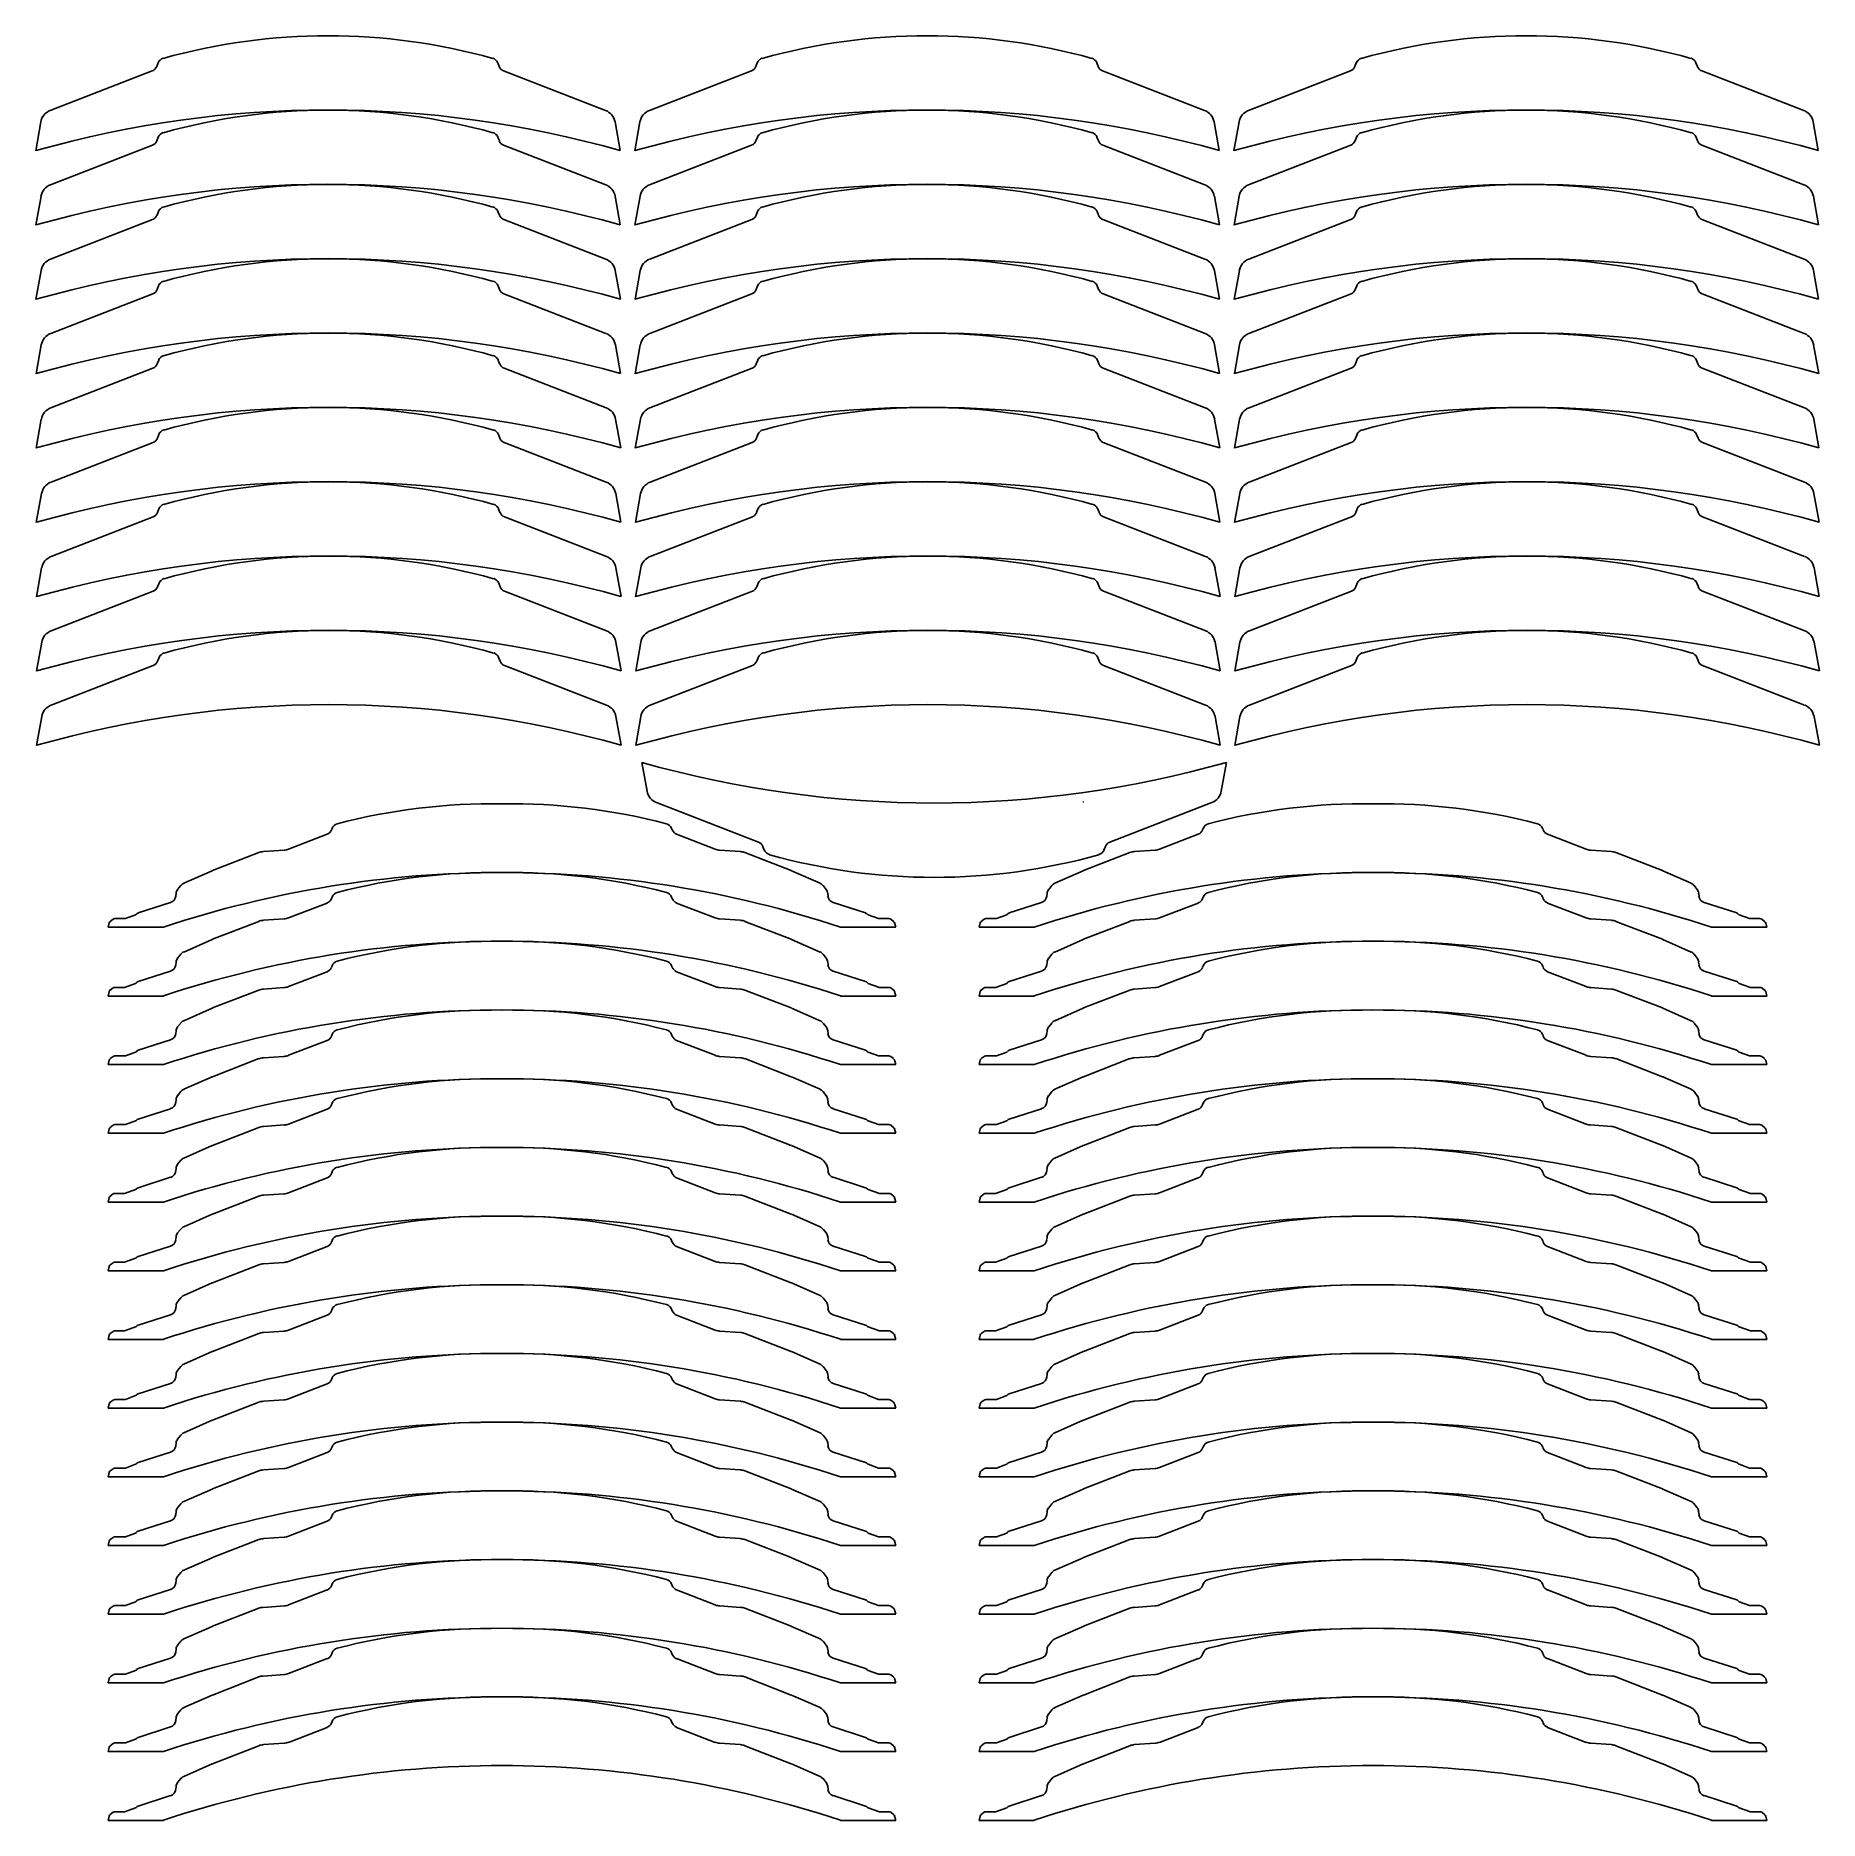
# Model space of a CAD drawing. Header units: millimetres. Extents: x 13 to 1189, y 13 to 1190.
import ezdxf

# ---------------------------------------------------------------- set-up
doc = ezdxf.new("R2010")
doc.units = ezdxf.units.MM
doc.layers.add('snij', color=5, linetype='Continuous')

msp = doc.modelspace()

# ---------------------------------------------------------------- linework, layer by layer
at = {"layer": 'snij'}
for p, q in [((89.9, 1166.3), (22.6, 1140.3)), ((93.7, 1171.6), (92.8, 1169.2)), ((317.6, 1171.6), (318.6, 1169.2)), ((321.4, 1166.3), (388.7, 1140.3)), ((484.9, 1166.3), (417.6, 1140.3)), ((488.7, 1171.6), (487.8, 1169.2)), ((712.6, 1171.6), (713.6, 1169.2)), ((716.4, 1166.3), (783.7, 1140.3)), ((879.9, 1166.3), (812.6, 1140.3)), ((883.7, 1171.6), (882.8, 1169.2)), ((1107.6, 1171.6), (1108.6, 1169.2)), ((1111.4, 1166.3), (1178.7, 1140.3)), ((16.4, 1132.7), (13, 1113.7)), ((395, 1132.7), (398.3, 1113.8)), ((411.4, 1132.7), (408, 1113.7)), ((790, 1132.7), (793.3, 1113.8)), ((806.4, 1132.7), (803, 1113.7)), ((1185, 1132.7), (1188.3, 1113.8)), ((93.8, 1122.6), (92.9, 1120.2)), ((317.7, 1122.6), (318.7, 1120.2)), ((488.8, 1122.6), (487.9, 1120.2)), ((712.7, 1122.6), (713.7, 1120.2)), ((883.8, 1122.6), (882.9, 1120.2)), ((1107.7, 1122.6), (1108.7, 1120.2)), ((90, 1117.3), (22.7, 1091.3)), ((321.5, 1117.3), (388.8, 1091.3)), ((485, 1117.3), (417.7, 1091.3)), ((716.5, 1117.3), (783.8, 1091.3)), ((880, 1117.3), (812.7, 1091.3)), ((1111.5, 1117.3), (1178.8, 1091.3)), ((16.5, 1083.7), (13.1, 1064.7)), ((395.1, 1083.7), (398.4, 1064.8)), ((411.5, 1083.7), (408.1, 1064.7)), ((790.1, 1083.7), (793.4, 1064.8)), ((806.5, 1083.7), (803.1, 1064.7)), ((1185.1, 1083.7), (1188.4, 1064.8)), ((93.9, 1073.6), (93, 1071.2)), ((317.8, 1073.6), (318.7, 1071.2)), ((488.9, 1073.6), (488, 1071.2)), ((712.8, 1073.6), (713.7, 1071.2)), ((883.9, 1073.6), (883, 1071.2)), ((1107.8, 1073.6), (1108.7, 1071.2)), ((90.1, 1068.3), (22.8, 1042.3)), ((321.6, 1068.3), (388.9, 1042.3)), ((485.1, 1068.3), (417.8, 1042.3)), ((716.6, 1068.3), (783.9, 1042.3)), ((880.1, 1068.3), (812.8, 1042.3)), ((1111.6, 1068.3), (1178.9, 1042.3)), ((16.6, 1034.7), (13.2, 1015.7)), ((94, 1024.6), (93, 1022.2)), ((317.9, 1024.6), (318.8, 1022.2)), ((395.1, 1034.7), (398.5, 1015.8)), ((411.6, 1034.7), (408.2, 1015.7)), ((489, 1024.6), (488, 1022.2)), ((712.9, 1024.6), (713.8, 1022.2)), ((790.1, 1034.7), (793.5, 1015.8)), ((806.6, 1034.7), (803.2, 1015.7)), ((884, 1024.6), (883, 1022.2)), ((1107.9, 1024.6), (1108.8, 1022.2)), ((1185.1, 1034.7), (1188.5, 1015.8)), ((90.2, 1019.3), (22.9, 993.3)), ((321.7, 1019.3), (389, 993.3)), ((485.2, 1019.3), (417.9, 993.3)), ((716.7, 1019.3), (784, 993.3)), ((880.2, 1019.3), (812.9, 993.3)), ((1111.7, 1019.3), (1179, 993.3)), ((16.6, 985.7), (13.3, 966.7)), ((395.2, 985.7), (398.6, 966.8)), ((411.6, 985.7), (408.3, 966.7)), ((790.2, 985.7), (793.6, 966.8)), ((806.6, 985.7), (803.3, 966.7)), ((1185.2, 985.7), (1188.6, 966.8)), ((90.3, 970.3), (23, 944.3)), ((94.1, 975.6), (93.1, 973.2)), ((318, 975.6), (318.9, 973.2)), ((321.8, 970.3), (389.1, 944.3)), ((485.3, 970.3), (418, 944.3)), ((489.1, 975.6), (488.1, 973.2)), ((713, 975.6), (713.9, 973.2)), ((716.8, 970.3), (784.1, 944.3)), ((880.3, 970.3), (813, 944.3)), ((884.1, 975.6), (883.1, 973.2)), ((1108, 975.6), (1108.9, 973.2)), ((1111.8, 970.3), (1179.1, 944.3)), ((16.7, 936.7), (13.3, 917.7)), ((395.3, 936.7), (398.7, 917.8)), ((411.7, 936.7), (408.3, 917.7)), ((790.3, 936.7), (793.7, 917.8)), ((806.7, 936.7), (803.3, 917.7)), ((1185.3, 936.7), (1188.7, 917.8)), ((90.4, 921.3), (23.1, 895.3)), ((94.2, 926.6), (93.2, 924.2)), ((318.1, 926.6), (319, 924.2)), ((321.9, 921.3), (389.2, 895.3)), ((485.4, 921.3), (418.1, 895.3)), ((489.2, 926.6), (488.2, 924.2)), ((713.1, 926.6), (714, 924.2)), ((716.9, 921.3), (784.2, 895.3)), ((880.4, 921.3), (813.1, 895.3)), ((884.2, 926.6), (883.2, 924.2)), ((1108.1, 926.6), (1109, 924.2)), ((1111.9, 921.3), (1179.2, 895.3)), ((16.8, 887.7), (13.4, 868.7)), ((395.4, 887.7), (398.8, 868.8)), ((411.8, 887.7), (408.4, 868.7)), ((790.4, 887.7), (793.8, 868.8)), ((806.8, 887.7), (803.4, 868.7)), ((1185.4, 887.7), (1188.8, 868.8)), ((90.5, 872.3), (23.1, 846.3)), ((94.2, 877.6), (93.3, 875.2)), ((318.2, 877.6), (319.1, 875.2)), ((322, 872.3), (389.3, 846.3)), ((485.5, 872.3), (418.1, 846.3)), ((489.2, 877.6), (488.3, 875.2)), ((713.2, 877.6), (714.1, 875.2)), ((717, 872.3), (784.3, 846.3)), ((880.5, 872.3), (813.1, 846.3)), ((884.2, 877.6), (883.3, 875.2)), ((1108.2, 877.6), (1109.1, 875.2)), ((1112, 872.3), (1179.3, 846.3)), ((16.9, 838.7), (13.5, 819.7)), ((395.5, 838.7), (398.9, 819.8)), ((411.9, 838.7), (408.5, 819.7)), ((790.5, 838.7), (793.9, 819.8)), ((806.9, 838.7), (803.5, 819.7)), ((1185.5, 838.7), (1188.9, 819.8)), ((94.3, 828.6), (93.4, 826.2)), ((318.3, 828.6), (319.2, 826.2)), ((489.3, 828.6), (488.4, 826.2)), ((713.3, 828.6), (714.2, 826.2)), ((884.3, 828.6), (883.4, 826.2)), ((1108.3, 828.6), (1109.2, 826.2)), ((90.5, 823.3), (23.2, 797.3)), ((322, 823.3), (389.4, 797.3)), ((485.5, 823.3), (418.2, 797.3)), ((717, 823.3), (784.4, 797.3)), ((880.5, 823.3), (813.2, 797.3)), ((1112, 823.3), (1179.4, 797.3)), ((17, 789.7), (13.6, 770.7)), ((395.6, 789.7), (399, 770.8)), ((412, 789.7), (408.6, 770.7)), ((790.6, 789.7), (794, 770.8)), ((807, 789.7), (803.6, 770.7)), ((1185.6, 789.7), (1189, 770.8)), ((94.3, 779.6), (93.4, 777.2)), ((318.2, 779.6), (319.2, 777.2)), ((489.3, 779.6), (488.4, 777.2)), ((713.2, 779.6), (714.2, 777.2)), ((884.3, 779.6), (883.4, 777.2)), ((1108.2, 779.6), (1109.2, 777.2)), ((90.5, 774.3), (23.2, 748.3)), ((322, 774.3), (389.3, 748.3)), ((485.5, 774.3), (418.2, 748.3)), ((717, 774.3), (784.3, 748.3)), ((880.5, 774.3), (813.2, 748.3)), ((1112, 774.3), (1179.3, 748.3)), ((17, 740.7), (13.6, 721.7)), ((395.6, 740.7), (399, 721.8)), ((412, 740.7), (408.6, 721.7)), ((790.6, 740.7), (794, 721.8)), ((807, 740.7), (803.6, 721.7)), ((1185.6, 740.7), (1189, 721.8)), ((416.1, 691.6), (412.7, 710.5)), ((794.7, 691.6), (798.1, 710.5)), ((489.6, 657.9), (422.3, 684)), ((721.1, 657.9), (788.4, 684)), ((205.2, 663.1), (179.7, 653.2)), ((208.4, 667), (208, 666)), ((432.3, 667), (432.7, 666)), ((435.5, 663.1), (461, 653.2)), ((779.5, 663.1), (754, 653.2)), ((782.7, 667), (782.3, 666)), ((1006.6, 667), (1007, 666)), ((1009.8, 663.1), (1035.3, 653.2)), ((160.1, 651), (129.5, 639.2)), ((163.1, 651.7), (176.8, 652.6)), ((477.7, 651.7), (463.9, 652.6)), ((480.6, 651), (511.2, 639.2)), ((493.4, 652.7), (492.5, 655.1)), ((734.4, 651), (703.8, 639.2)), ((717.3, 652.7), (718.3, 655.1)), ((737.3, 651.7), (751.1, 652.6)), ((1052, 651.7), (1038.2, 652.6)), ((1054.9, 651), (1085.5, 639.2)), ((110.6, 630.8), (129.3, 639.1)), ((530.2, 630.8), (511.4, 639.1)), ((684.9, 630.8), (703.6, 639.1)), ((1104.4, 630.8), (1085.7, 639.1)), ((105.4, 622.3), (105.6, 624.2)), ((106.6, 626.7), (108.6, 629.3)), ((534.1, 626.7), (532.1, 629.3)), ((535.4, 622.3), (535.2, 624.2)), ((679.6, 622.3), (679.9, 624.2)), ((680.9, 626.7), (682.9, 629.3)), ((1108.4, 626.7), (1106.4, 629.3)), ((1109.7, 622.3), (1109.4, 624.2)), ((101.9, 618.1), (80.5, 611.3)), ((205.2, 617.8), (179.7, 608)), ((208.4, 621.7), (208, 620.7)), ((432.3, 621.7), (432.7, 620.7)), ((435.5, 617.8), (461, 608)), ((538.8, 618.1), (560.2, 611.3)), ((676.2, 618.1), (654.8, 611.3)), ((779.5, 617.8), (754, 608)), ((782.7, 621.7), (782.3, 620.7)), ((1006.6, 621.7), (1007, 620.7)), ((1009.8, 617.8), (1035.3, 608)), ((1113.1, 618.1), (1134.5, 611.3)), ((61.4, 604.7), (60.7, 601.8)), ((60.7, 601.8), (97.2, 601.8)), ((64, 607.1), (62.1, 605.7)), ((71.3, 607.5), (65.2, 607.5)), ((71.6, 607.5), (71.3, 607.5)), ((72.1, 607.6), (71.6, 607.5)), ((78.9, 610.1), (72.1, 607.6)), ((79.4, 610.4), (78.9, 610.1)), ((79.5, 610.6), (79.4, 610.4)), ((160.1, 605.7), (129.5, 593.9)), ((163.1, 606.4), (176.8, 607.3)), ((477.7, 606.4), (463.9, 607.3)), ((480.6, 605.7), (511.2, 593.9)), ((580.1, 601.8), (543.6, 601.8)), ((561.2, 610.6), (561.4, 610.4)), ((561.4, 610.4), (561.8, 610.1)), ((561.8, 610.1), (568.7, 607.6)), ((568.7, 607.6), (569.2, 607.5)), ((569.2, 607.5), (569.5, 607.5)), ((569.5, 607.5), (575.5, 607.5)), ((576.8, 607.1), (578.6, 605.7)), ((579.3, 604.7), (580.1, 601.8)), ((635.7, 604.7), (635, 601.8)), ((635, 601.8), (671.4, 601.8)), ((638.3, 607.1), (636.4, 605.7)), ((645.6, 607.5), (639.5, 607.5)), ((645.8, 607.5), (645.6, 607.5)), ((646.4, 607.6), (645.8, 607.5)), ((653.2, 610.1), (646.4, 607.6)), ((653.6, 610.4), (653.2, 610.1)), ((653.8, 610.6), (653.6, 610.4)), ((734.4, 605.7), (703.8, 593.9)), ((737.3, 606.4), (751.1, 607.3)), ((1052, 606.4), (1038.2, 607.3)), ((1054.9, 605.7), (1085.5, 593.9)), ((1154.3, 601.8), (1117.9, 601.8)), ((1135.5, 610.6), (1135.7, 610.4)), ((1135.7, 610.4), (1136.1, 610.1)), ((1136.1, 610.1), (1142.9, 607.6)), ((1142.9, 607.6), (1143.5, 607.5)), ((1143.5, 607.5), (1143.7, 607.5)), ((1143.7, 607.5), (1149.8, 607.5)), ((1151, 607.1), (1152.9, 605.7)), ((1153.6, 604.7), (1154.3, 601.8)), ((110.6, 585.5), (129.3, 593.8)), ((530.2, 585.5), (511.4, 593.8)), ((684.9, 585.5), (703.6, 593.8)), ((1104.4, 585.5), (1085.7, 593.8)), ((105.4, 577), (105.6, 578.9)), ((106.6, 581.4), (108.6, 584)), ((534.1, 581.4), (532.1, 584)), ((535.4, 577), (535.2, 578.9)), ((679.6, 577), (679.9, 578.9)), ((680.9, 581.4), (682.9, 584)), ((1108.4, 581.4), (1106.4, 584)), ((1109.7, 577), (1109.4, 578.9)), ((78.9, 564.8), (72.1, 562.3)), ((79.4, 565.1), (78.9, 564.8)), ((79.5, 565.3), (79.4, 565.1)), ((101.9, 572.8), (80.5, 566)), ((205.2, 572.5), (179.7, 562.7)), ((208.4, 576.4), (208, 575.4)), ((432.3, 576.4), (432.7, 575.4)), ((435.5, 572.5), (461, 562.7)), ((538.8, 572.8), (560.2, 566)), ((561.2, 565.3), (561.4, 565.1)), ((561.4, 565.1), (561.8, 564.8)), ((561.8, 564.8), (568.7, 562.3)), ((653.2, 564.8), (646.4, 562.3)), ((653.6, 565.1), (653.2, 564.8)), ((653.8, 565.3), (653.6, 565.1)), ((676.2, 572.8), (654.8, 566)), ((779.5, 572.5), (754, 562.7)), ((782.7, 576.4), (782.3, 575.4)), ((1006.6, 576.4), (1007, 575.4)), ((1009.8, 572.5), (1035.3, 562.7)), ((1113.1, 572.8), (1134.5, 566)), ((1135.5, 565.3), (1135.7, 565.1)), ((1135.7, 565.1), (1136.1, 564.8)), ((1136.1, 564.8), (1142.9, 562.3)), ((61.4, 559.4), (60.7, 556.5)), ((60.7, 556.5), (97.2, 556.5)), ((64, 561.8), (62.1, 560.4)), ((71.3, 562.2), (65.2, 562.2)), ((71.6, 562.2), (71.3, 562.2)), ((72.1, 562.3), (71.6, 562.2)), ((160.1, 560.4), (129.5, 548.6)), ((163.1, 561.1), (176.8, 562)), ((477.7, 561.1), (463.9, 562)), ((480.6, 560.4), (511.2, 548.6)), ((580.1, 556.5), (543.6, 556.5)), ((568.7, 562.3), (569.2, 562.2)), ((569.2, 562.2), (569.5, 562.2)), ((569.5, 562.2), (575.5, 562.2)), ((576.8, 561.8), (578.6, 560.4)), ((579.3, 559.4), (580.1, 556.5)), ((635.7, 559.4), (635, 556.5)), ((635, 556.5), (671.4, 556.5)), ((638.3, 561.8), (636.4, 560.4)), ((645.6, 562.2), (639.5, 562.2)), ((645.8, 562.2), (645.6, 562.2)), ((646.4, 562.3), (645.8, 562.2)), ((734.4, 560.4), (703.8, 548.6)), ((737.3, 561.1), (751.1, 562)), ((1052, 561.1), (1038.2, 562)), ((1054.9, 560.4), (1085.5, 548.6)), ((1154.3, 556.5), (1117.9, 556.5)), ((1142.9, 562.3), (1143.5, 562.2)), ((1143.5, 562.2), (1143.7, 562.2)), ((1143.7, 562.2), (1149.8, 562.2)), ((1151, 561.8), (1152.9, 560.4)), ((1153.6, 559.4), (1154.3, 556.5)), ((110.6, 540.2), (129.3, 548.5)), ((530.2, 540.2), (511.4, 548.5)), ((684.9, 540.2), (703.6, 548.5)), ((1104.4, 540.2), (1085.7, 548.5)), ((105.4, 531.7), (105.6, 533.6)), ((106.6, 536.1), (108.6, 538.7)), ((208.4, 531.1), (208, 530.1)), ((432.3, 531.1), (432.7, 530.1)), ((534.1, 536.1), (532.1, 538.7)), ((535.4, 531.7), (535.2, 533.6)), ((679.6, 531.7), (679.9, 533.6)), ((680.9, 536.1), (682.9, 538.7)), ((782.7, 531.1), (782.3, 530.1)), ((1006.6, 531.1), (1007, 530.1)), ((1108.4, 536.1), (1106.4, 538.7)), ((1109.7, 531.7), (1109.4, 533.6)), ((78.9, 519.5), (72.1, 517.1)), ((79.4, 519.8), (78.9, 519.5)), ((79.5, 520), (79.4, 519.8)), ((101.9, 527.5), (80.5, 520.7)), ((205.2, 527.2), (179.7, 517.4)), ((435.5, 527.2), (461, 517.4)), ((538.8, 527.5), (560.2, 520.7)), ((561.2, 520), (561.4, 519.8)), ((561.4, 519.8), (561.8, 519.5)), ((561.8, 519.5), (568.7, 517.1)), ((653.2, 519.5), (646.4, 517.1)), ((653.6, 519.8), (653.2, 519.5)), ((653.8, 520), (653.6, 519.8)), ((676.2, 527.5), (654.8, 520.7)), ((779.5, 527.2), (754, 517.4)), ((1009.8, 527.2), (1035.3, 517.4)), ((1113.1, 527.5), (1134.5, 520.7)), ((1135.5, 520), (1135.7, 519.8)), ((1135.7, 519.8), (1136.1, 519.5)), ((1136.1, 519.5), (1142.9, 517.1)), ((61.4, 514.1), (60.7, 511.3)), ((60.7, 511.3), (97.2, 511.3)), ((64, 516.6), (62.1, 515.2)), ((71.3, 517), (65.2, 517)), ((71.6, 517), (71.3, 517)), ((72.1, 517.1), (71.6, 517)), ((160.1, 515.2), (129.5, 503.3)), ((163.1, 515.8), (176.8, 516.7)), ((477.7, 515.8), (463.9, 516.7)), ((480.6, 515.2), (511.2, 503.3)), ((580.1, 511.3), (543.6, 511.3)), ((568.7, 517.1), (569.2, 517)), ((569.2, 517), (569.5, 517)), ((569.5, 517), (575.5, 517)), ((576.8, 516.6), (578.6, 515.2)), ((579.3, 514.1), (580.1, 511.3)), ((635.7, 514.1), (635, 511.3)), ((635, 511.3), (671.4, 511.3)), ((638.3, 516.6), (636.4, 515.2)), ((645.6, 517), (639.5, 517)), ((645.8, 517), (645.6, 517)), ((646.4, 517.1), (645.8, 517)), ((734.4, 515.2), (703.8, 503.3)), ((737.3, 515.8), (751.1, 516.7)), ((1052, 515.8), (1038.2, 516.7)), ((1054.9, 515.2), (1085.5, 503.3)), ((1154.3, 511.3), (1117.9, 511.3)), ((1142.9, 517.1), (1143.5, 517)), ((1143.5, 517), (1143.7, 517)), ((1143.7, 517), (1149.8, 517)), ((1151, 516.6), (1152.9, 515.2)), ((1153.6, 514.1), (1154.3, 511.3)), ((110.6, 495), (129.3, 503.2)), ((530.2, 495), (511.4, 503.2)), ((684.9, 495), (703.6, 503.2)), ((1104.4, 495), (1085.7, 503.2)), ((105.4, 486.4), (105.6, 488.3)), ((106.6, 490.8), (108.6, 493.5)), ((208.4, 485.9), (208, 484.8)), ((432.3, 485.9), (432.7, 484.8)), ((534.1, 490.8), (532.1, 493.5)), ((535.4, 486.4), (535.2, 488.3)), ((679.6, 486.4), (679.9, 488.3)), ((680.9, 490.8), (682.9, 493.5)), ((782.7, 485.9), (782.3, 484.8)), ((1006.6, 485.9), (1007, 484.8)), ((1108.4, 490.8), (1106.4, 493.5)), ((1109.7, 486.4), (1109.4, 488.3)), ((64, 471.3), (62.1, 469.9)), ((71.3, 471.7), (65.2, 471.7)), ((71.6, 471.7), (71.3, 471.7)), ((72.1, 471.8), (71.6, 471.7)), ((78.9, 474.2), (72.1, 471.8)), ((79.4, 474.5), (78.9, 474.2)), ((79.5, 474.7), (79.4, 474.5)), ((101.9, 482.2), (80.5, 475.4)), ((163.1, 470.5), (176.8, 471.5)), ((205.2, 482), (179.7, 472.1)), ((435.5, 482), (461, 472.1)), ((477.7, 470.5), (463.9, 471.5)), ((538.8, 482.2), (560.2, 475.4)), ((561.2, 474.7), (561.4, 474.5)), ((561.4, 474.5), (561.8, 474.2)), ((561.8, 474.2), (568.7, 471.8)), ((568.7, 471.8), (569.2, 471.7)), ((569.2, 471.7), (569.5, 471.7)), ((569.5, 471.7), (575.5, 471.7)), ((576.8, 471.3), (578.6, 469.9)), ((638.3, 471.3), (636.4, 469.9)), ((645.6, 471.7), (639.5, 471.7)), ((645.8, 471.7), (645.6, 471.7)), ((646.4, 471.8), (645.8, 471.7)), ((653.2, 474.2), (646.4, 471.8)), ((653.6, 474.5), (653.2, 474.2)), ((653.8, 474.7), (653.6, 474.5)), ((676.2, 482.2), (654.8, 475.4)), ((737.3, 470.5), (751.1, 471.5)), ((779.5, 482), (754, 472.1)), ((1009.8, 482), (1035.3, 472.1)), ((1052, 470.5), (1038.2, 471.5)), ((1113.1, 482.2), (1134.5, 475.4)), ((1135.5, 474.7), (1135.7, 474.5)), ((1135.7, 474.5), (1136.1, 474.2)), ((1136.1, 474.2), (1142.9, 471.8)), ((1142.9, 471.8), (1143.5, 471.7)), ((1143.5, 471.7), (1143.7, 471.7)), ((1143.7, 471.7), (1149.8, 471.7)), ((1151, 471.3), (1152.9, 469.9)), ((61.4, 468.8), (60.7, 466)), ((60.7, 466), (97.2, 466)), ((160.1, 469.9), (129.5, 458)), ((480.6, 469.9), (511.2, 458)), ((580.1, 466), (543.6, 466)), ((579.3, 468.8), (580.1, 466)), ((635.7, 468.8), (635, 466)), ((635, 466), (671.4, 466)), ((734.4, 469.9), (703.8, 458)), ((1054.9, 469.9), (1085.5, 458)), ((1154.3, 466), (1117.9, 466)), ((1153.6, 468.8), (1154.3, 466)), ((106.6, 445.6), (108.6, 448.2)), ((110.6, 449.7), (129.3, 457.9)), ((530.2, 449.7), (511.4, 457.9)), ((534.1, 445.6), (532.1, 448.2)), ((680.9, 445.6), (682.9, 448.2)), ((684.9, 449.7), (703.6, 457.9)), ((1104.4, 449.7), (1085.7, 457.9)), ((1108.4, 445.6), (1106.4, 448.2)), ((101.9, 437), (80.5, 430.1)), ((105.4, 441.2), (105.6, 443)), ((205.2, 436.7), (179.7, 426.8)), ((208.4, 440.6), (208, 439.5)), ((432.3, 440.6), (432.7, 439.5)), ((435.5, 436.7), (461, 426.8)), ((535.4, 441.2), (535.2, 443)), ((538.8, 437), (560.2, 430.1)), ((676.2, 437), (654.8, 430.1)), ((679.6, 441.2), (679.9, 443)), ((779.5, 436.7), (754, 426.8)), ((782.7, 440.6), (782.3, 439.5)), ((1006.6, 440.6), (1007, 439.5)), ((1009.8, 436.7), (1035.3, 426.8)), ((1109.7, 441.2), (1109.4, 443)), ((1113.1, 437), (1134.5, 430.1)), ((61.4, 423.5), (60.7, 420.7)), ((64, 426), (62.1, 424.6)), ((71.3, 426.4), (65.2, 426.4)), ((71.6, 426.4), (71.3, 426.4)), ((72.1, 426.5), (71.6, 426.4)), ((78.9, 428.9), (72.1, 426.5)), ((79.4, 429.2), (78.9, 428.9)), ((79.5, 429.5), (79.4, 429.2)), ((160.1, 424.6), (129.5, 412.7)), ((163.1, 425.2), (176.8, 426.2)), ((477.7, 425.2), (463.9, 426.2)), ((480.6, 424.6), (511.2, 412.7)), ((561.2, 429.5), (561.4, 429.2)), ((561.4, 429.2), (561.8, 428.9)), ((561.8, 428.9), (568.7, 426.5)), ((568.7, 426.5), (569.2, 426.4)), ((569.2, 426.4), (569.5, 426.4)), ((569.5, 426.4), (575.5, 426.4)), ((576.8, 426), (578.6, 424.6)), ((579.3, 423.5), (580.1, 420.7)), ((635.7, 423.5), (635, 420.7)), ((638.3, 426), (636.4, 424.6)), ((645.6, 426.4), (639.5, 426.4)), ((645.8, 426.4), (645.6, 426.4)), ((646.4, 426.5), (645.8, 426.4)), ((653.2, 428.9), (646.4, 426.5)), ((653.6, 429.2), (653.2, 428.9)), ((653.8, 429.5), (653.6, 429.2)), ((734.4, 424.6), (703.8, 412.7)), ((737.3, 425.2), (751.1, 426.2)), ((1052, 425.2), (1038.2, 426.2)), ((1054.9, 424.6), (1085.5, 412.7)), ((1135.5, 429.5), (1135.7, 429.2)), ((1135.7, 429.2), (1136.1, 428.9)), ((1136.1, 428.9), (1142.9, 426.5)), ((1142.9, 426.5), (1143.5, 426.4)), ((1143.5, 426.4), (1143.7, 426.4)), ((1143.7, 426.4), (1149.8, 426.4)), ((1151, 426), (1152.9, 424.6)), ((1153.6, 423.5), (1154.3, 420.7)), ((60.7, 420.7), (97.2, 420.7)), ((110.6, 404.4), (129.3, 412.6)), ((530.2, 404.4), (511.4, 412.6)), ((580.1, 420.7), (543.6, 420.7)), ((635, 420.7), (671.4, 420.7)), ((684.9, 404.4), (703.6, 412.6)), ((1104.4, 404.4), (1085.7, 412.6)), ((1154.3, 420.7), (1117.9, 420.7)), ((106.6, 400.3), (108.6, 402.9)), ((534.1, 400.3), (532.1, 402.9)), ((680.9, 400.3), (682.9, 402.9)), ((1108.4, 400.3), (1106.4, 402.9)), ((101.9, 391.7), (80.5, 384.8)), ((105.4, 395.9), (105.6, 397.8)), ((205.2, 391.4), (179.7, 381.5)), ((208.4, 395.3), (208, 394.2)), ((432.3, 395.3), (432.7, 394.2)), ((435.5, 391.4), (461, 381.5)), ((535.4, 395.9), (535.2, 397.8)), ((538.8, 391.7), (560.2, 384.8)), ((676.2, 391.7), (654.8, 384.8)), ((679.6, 395.9), (679.9, 397.8)), ((779.5, 391.4), (754, 381.5)), ((782.7, 395.3), (782.3, 394.2)), ((1006.6, 395.3), (1007, 394.2)), ((1009.8, 391.4), (1035.3, 381.5)), ((1109.7, 395.9), (1109.4, 397.8)), ((1113.1, 391.7), (1134.5, 384.8)), ((61.4, 378.2), (60.7, 375.4)), ((64, 380.7), (62.1, 379.3)), ((71.3, 381.1), (65.2, 381.1)), ((71.6, 381.1), (71.3, 381.1)), ((72.1, 381.2), (71.6, 381.1)), ((78.9, 383.6), (72.1, 381.2)), ((79.4, 383.9), (78.9, 383.6)), ((79.5, 384.2), (79.4, 383.9)), ((160.1, 379.3), (129.5, 367.4)), ((163.1, 380), (176.8, 380.9)), ((477.7, 380), (463.9, 380.9)), ((480.6, 379.3), (511.2, 367.4)), ((561.2, 384.2), (561.4, 383.9)), ((561.4, 383.9), (561.8, 383.6)), ((561.8, 383.6), (568.7, 381.2)), ((568.7, 381.2), (569.2, 381.1)), ((569.2, 381.1), (569.5, 381.1)), ((569.5, 381.1), (575.5, 381.1)), ((576.8, 380.7), (578.6, 379.3)), ((579.3, 378.2), (580.1, 375.4)), ((635.7, 378.2), (635, 375.4)), ((638.3, 380.7), (636.4, 379.3)), ((645.6, 381.1), (639.5, 381.1)), ((645.8, 381.1), (645.6, 381.1)), ((646.4, 381.2), (645.8, 381.1)), ((653.2, 383.6), (646.4, 381.2)), ((653.6, 383.9), (653.2, 383.6)), ((653.8, 384.2), (653.6, 383.9)), ((734.4, 379.3), (703.8, 367.4)), ((737.3, 380), (751.1, 380.9)), ((1052, 380), (1038.2, 380.9)), ((1054.9, 379.3), (1085.5, 367.4)), ((1135.5, 384.2), (1135.7, 383.9)), ((1135.7, 383.9), (1136.1, 383.6)), ((1136.1, 383.6), (1142.9, 381.2)), ((1142.9, 381.2), (1143.5, 381.1)), ((1143.5, 381.1), (1143.7, 381.1)), ((1143.7, 381.1), (1149.8, 381.1)), ((1151, 380.7), (1152.9, 379.3)), ((1153.6, 378.2), (1154.3, 375.4)), ((60.7, 375.4), (97.2, 375.4)), ((110.6, 359.1), (129.3, 367.4)), ((530.2, 359.1), (511.4, 367.4)), ((580.1, 375.4), (543.6, 375.4)), ((635, 375.4), (671.4, 375.4)), ((684.9, 359.1), (703.6, 367.4)), ((1104.4, 359.1), (1085.7, 367.4)), ((1154.3, 375.4), (1117.9, 375.4)), ((106.6, 355), (108.6, 357.6)), ((534.1, 355), (532.1, 357.6)), ((680.9, 355), (682.9, 357.6)), ((1108.4, 355), (1106.4, 357.6)), ((101.9, 346.4), (80.5, 339.5)), ((105.4, 350.6), (105.6, 352.5)), ((205.2, 346.1), (179.7, 336.3)), ((208.4, 350), (208, 349)), ((432.3, 350), (432.7, 349)), ((435.5, 346.1), (461, 336.3)), ((535.4, 350.6), (535.2, 352.5)), ((538.8, 346.4), (560.2, 339.5)), ((676.2, 346.4), (654.8, 339.5)), ((679.6, 350.6), (679.9, 352.5)), ((779.5, 346.1), (754, 336.3)), ((782.7, 350), (782.3, 349)), ((1006.6, 350), (1007, 349)), ((1009.8, 346.1), (1035.3, 336.3)), ((1109.7, 350.6), (1109.4, 352.5)), ((1113.1, 346.4), (1134.5, 339.5)), ((61.4, 332.9), (60.7, 330.1)), ((60.7, 330.1), (97.2, 330.1)), ((64, 335.4), (62.1, 334)), ((71.3, 335.8), (65.2, 335.8)), ((71.6, 335.8), (71.3, 335.8)), ((72.1, 335.9), (71.6, 335.8)), ((78.9, 338.4), (72.1, 335.9)), ((79.4, 338.6), (78.9, 338.4)), ((79.5, 338.9), (79.4, 338.6)), ((160.1, 334), (129.5, 322.2)), ((163.1, 334.7), (176.8, 335.6)), ((477.7, 334.7), (463.9, 335.6)), ((480.6, 334), (511.2, 322.2)), ((580.1, 330.1), (543.6, 330.1)), ((561.2, 338.9), (561.4, 338.6)), ((561.4, 338.6), (561.8, 338.4)), ((561.8, 338.4), (568.7, 335.9)), ((568.7, 335.9), (569.2, 335.8)), ((569.2, 335.8), (569.5, 335.8)), ((569.5, 335.8), (575.5, 335.8)), ((576.8, 335.4), (578.6, 334)), ((579.3, 332.9), (580.1, 330.1)), ((635.7, 332.9), (635, 330.1)), ((635, 330.1), (671.4, 330.1)), ((638.3, 335.4), (636.4, 334)), ((645.6, 335.8), (639.5, 335.8)), ((645.8, 335.8), (645.6, 335.8)), ((646.4, 335.9), (645.8, 335.8)), ((653.2, 338.4), (646.4, 335.9)), ((653.6, 338.6), (653.2, 338.4)), ((653.8, 338.9), (653.6, 338.6)), ((734.4, 334), (703.8, 322.2)), ((737.3, 334.7), (751.1, 335.6)), ((1052, 334.7), (1038.2, 335.6)), ((1054.9, 334), (1085.5, 322.2)), ((1154.3, 330.1), (1117.9, 330.1)), ((1135.5, 338.9), (1135.7, 338.6)), ((1135.7, 338.6), (1136.1, 338.4)), ((1136.1, 338.4), (1142.9, 335.9)), ((1142.9, 335.9), (1143.5, 335.8)), ((1143.5, 335.8), (1143.7, 335.8)), ((1143.7, 335.8), (1149.8, 335.8)), ((1151, 335.4), (1152.9, 334)), ((1153.6, 332.9), (1154.3, 330.1)), ((110.6, 313.8), (129.3, 322.1)), ((530.2, 313.8), (511.4, 322.1)), ((684.9, 313.8), (703.6, 322.1)), ((1104.4, 313.8), (1085.7, 322.1)), ((105.4, 305.3), (105.6, 307.2)), ((106.6, 309.7), (108.6, 312.3)), ((534.1, 309.7), (532.1, 312.3)), ((535.4, 305.3), (535.2, 307.2)), ((679.6, 305.3), (679.9, 307.2)), ((680.9, 309.7), (682.9, 312.3)), ((1108.4, 309.7), (1106.4, 312.3)), ((1109.7, 305.3), (1109.4, 307.2)), ((101.9, 301.1), (80.5, 294.3)), ((205.2, 300.8), (179.7, 291)), ((208.4, 304.7), (208, 303.7)), ((432.3, 304.7), (432.7, 303.7)), ((435.5, 300.8), (461, 291)), ((538.8, 301.1), (560.2, 294.3)), ((676.2, 301.1), (654.8, 294.3)), ((779.5, 300.8), (754, 291)), ((782.7, 304.7), (782.3, 303.7)), ((1006.6, 304.7), (1007, 303.7)), ((1009.8, 300.8), (1035.3, 291)), ((1113.1, 301.1), (1134.5, 294.3)), ((61.4, 287.7), (60.7, 284.8)), ((60.7, 284.8), (97.2, 284.8)), ((64, 290.1), (62.1, 288.7)), ((71.3, 290.5), (65.2, 290.5)), ((71.6, 290.5), (71.3, 290.5)), ((72.1, 290.6), (71.6, 290.5)), ((78.9, 293.1), (72.1, 290.6)), ((79.4, 293.4), (78.9, 293.1)), ((79.5, 293.6), (79.4, 293.4)), ((160.1, 288.7), (129.5, 276.9)), ((163.1, 289.4), (176.8, 290.3)), ((477.7, 289.4), (463.9, 290.3)), ((480.6, 288.7), (511.2, 276.9)), ((580.1, 284.8), (543.6, 284.8)), ((561.2, 293.6), (561.4, 293.4)), ((561.4, 293.4), (561.8, 293.1)), ((561.8, 293.1), (568.7, 290.6)), ((568.7, 290.6), (569.2, 290.5)), ((569.2, 290.5), (569.5, 290.5)), ((569.5, 290.5), (575.5, 290.5)), ((576.8, 290.1), (578.6, 288.7)), ((579.3, 287.7), (580.1, 284.8)), ((635.7, 287.7), (635, 284.8)), ((635, 284.8), (671.4, 284.8)), ((638.3, 290.1), (636.4, 288.7)), ((645.6, 290.5), (639.5, 290.5)), ((645.8, 290.5), (645.6, 290.5)), ((646.4, 290.6), (645.8, 290.5)), ((653.2, 293.1), (646.4, 290.6)), ((653.6, 293.4), (653.2, 293.1)), ((653.8, 293.6), (653.6, 293.4)), ((734.4, 288.7), (703.8, 276.9)), ((737.3, 289.4), (751.1, 290.3)), ((1052, 289.4), (1038.2, 290.3)), ((1054.9, 288.7), (1085.5, 276.9)), ((1154.3, 284.8), (1117.9, 284.8)), ((1135.5, 293.6), (1135.7, 293.4)), ((1135.7, 293.4), (1136.1, 293.1)), ((1136.1, 293.1), (1142.9, 290.6)), ((1142.9, 290.6), (1143.5, 290.5)), ((1143.5, 290.5), (1143.7, 290.5)), ((1143.7, 290.5), (1149.8, 290.5)), ((1151, 290.1), (1152.9, 288.7)), ((1153.6, 287.7), (1154.3, 284.8)), ((110.6, 268.5), (129.3, 276.8)), ((530.2, 268.5), (511.4, 276.8)), ((684.9, 268.5), (703.6, 276.8)), ((1104.4, 268.5), (1085.7, 276.8)), ((105.4, 260), (105.6, 261.9)), ((106.6, 264.4), (108.6, 267)), ((208.4, 259.4), (208, 258.4)), ((432.3, 259.4), (432.7, 258.4)), ((534.1, 264.4), (532.1, 267)), ((535.4, 260), (535.2, 261.9)), ((679.6, 260), (679.9, 261.9)), ((680.9, 264.4), (682.9, 267)), ((782.7, 259.4), (782.3, 258.4)), ((1006.6, 259.4), (1007, 258.4)), ((1108.4, 264.4), (1106.4, 267)), ((1109.7, 260), (1109.4, 261.9)), ((78.9, 247.8), (72.1, 245.3)), ((79.4, 248.1), (78.9, 247.8)), ((79.5, 248.3), (79.4, 248.1)), ((101.9, 255.8), (80.5, 249)), ((205.2, 255.5), (179.7, 245.7)), ((435.5, 255.5), (461, 245.7)), ((538.8, 255.8), (560.2, 249)), ((561.2, 248.3), (561.4, 248.1)), ((561.4, 248.1), (561.8, 247.8)), ((561.8, 247.8), (568.7, 245.3)), ((653.2, 247.8), (646.4, 245.3)), ((653.6, 248.1), (653.2, 247.8)), ((653.8, 248.3), (653.6, 248.1)), ((676.2, 255.8), (654.8, 249)), ((779.5, 255.5), (754, 245.7)), ((1009.8, 255.5), (1035.3, 245.7)), ((1113.1, 255.8), (1134.5, 249)), ((1135.5, 248.3), (1135.7, 248.1)), ((1135.7, 248.1), (1136.1, 247.8)), ((1136.1, 247.8), (1142.9, 245.3)), ((61.4, 242.4), (60.7, 239.6)), ((60.7, 239.6), (97.2, 239.6)), ((64, 244.8), (62.1, 243.4)), ((71.3, 245.3), (65.2, 245.3)), ((71.6, 245.3), (71.3, 245.3)), ((72.1, 245.3), (71.6, 245.3)), ((160.1, 243.4), (129.5, 231.6)), ((163.1, 244.1), (176.8, 245)), ((477.7, 244.1), (463.9, 245)), ((480.6, 243.4), (511.2, 231.6)), ((580.1, 239.6), (543.6, 239.6)), ((568.7, 245.3), (569.2, 245.3)), ((569.2, 245.3), (569.5, 245.3)), ((569.5, 245.3), (575.5, 245.3)), ((576.8, 244.8), (578.6, 243.4)), ((579.3, 242.4), (580.1, 239.6)), ((635.7, 242.4), (635, 239.6)), ((635, 239.6), (671.4, 239.6)), ((638.3, 244.8), (636.4, 243.4)), ((645.6, 245.3), (639.5, 245.3)), ((645.8, 245.3), (645.6, 245.3)), ((646.4, 245.3), (645.8, 245.3)), ((734.4, 243.4), (703.8, 231.6)), ((737.3, 244.1), (751.1, 245)), ((1052, 244.1), (1038.2, 245)), ((1054.9, 243.4), (1085.5, 231.6)), ((1154.3, 239.6), (1117.9, 239.6)), ((1142.9, 245.3), (1143.5, 245.3)), ((1143.5, 245.3), (1143.7, 245.3)), ((1143.7, 245.3), (1149.8, 245.3)), ((1151, 244.8), (1152.9, 243.4)), ((1153.6, 242.4), (1154.3, 239.6)), ((110.6, 223.2), (129.3, 231.5)), ((530.2, 223.2), (511.4, 231.5)), ((684.9, 223.2), (703.6, 231.5)), ((1104.4, 223.2), (1085.7, 231.5)), ((105.4, 214.7), (105.6, 216.6)), ((106.6, 219.1), (108.6, 221.7)), ((208.4, 214.1), (208, 213.1)), ((432.3, 214.1), (432.7, 213.1)), ((534.1, 219.1), (532.1, 221.7)), ((535.4, 214.7), (535.2, 216.6)), ((679.6, 214.7), (679.9, 216.6)), ((680.9, 219.1), (682.9, 221.7)), ((782.7, 214.1), (782.3, 213.1)), ((1006.6, 214.1), (1007, 213.1)), ((1108.4, 219.1), (1106.4, 221.7)), ((1109.7, 214.7), (1109.4, 216.6)), ((72.1, 200.1), (71.6, 200)), ((78.9, 202.5), (72.1, 200.1)), ((79.4, 202.8), (78.9, 202.5)), ((79.5, 203), (79.4, 202.8)), ((101.9, 210.5), (80.5, 203.7)), ((205.2, 210.3), (179.7, 200.4)), ((435.5, 210.3), (461, 200.4)), ((538.8, 210.5), (560.2, 203.7)), ((561.2, 203), (561.4, 202.8)), ((561.4, 202.8), (561.8, 202.5)), ((561.8, 202.5), (568.7, 200.1)), ((568.7, 200.1), (569.2, 200)), ((646.4, 200.1), (645.8, 200)), ((653.2, 202.5), (646.4, 200.1)), ((653.6, 202.8), (653.2, 202.5)), ((653.8, 203), (653.6, 202.8)), ((676.2, 210.5), (654.8, 203.7)), ((779.5, 210.3), (754, 200.4)), ((1009.8, 210.3), (1035.3, 200.4)), ((1113.1, 210.5), (1134.5, 203.7)), ((1135.5, 203), (1135.7, 202.8)), ((1135.7, 202.8), (1136.1, 202.5)), ((1136.1, 202.5), (1142.9, 200.1)), ((1142.9, 200.1), (1143.5, 200)), ((61.4, 197.1), (60.7, 194.3)), ((60.7, 194.3), (97.2, 194.3)), ((64, 199.6), (62.1, 198.2)), ((71.3, 200), (65.2, 200)), ((71.6, 200), (71.3, 200)), ((160.1, 198.2), (129.5, 186.3)), ((163.1, 198.8), (176.8, 199.7)), ((477.7, 198.8), (463.9, 199.7)), ((480.6, 198.2), (511.2, 186.3)), ((580.1, 194.3), (543.6, 194.3)), ((569.2, 200), (569.5, 200)), ((569.5, 200), (575.5, 200)), ((576.8, 199.6), (578.6, 198.2)), ((579.3, 197.1), (580.1, 194.3)), ((635.7, 197.1), (635, 194.3)), ((635, 194.3), (671.4, 194.3)), ((638.3, 199.6), (636.4, 198.2)), ((645.6, 200), (639.5, 200)), ((645.8, 200), (645.6, 200)), ((734.4, 198.2), (703.8, 186.3)), ((737.3, 198.8), (751.1, 199.7)), ((1052, 198.8), (1038.2, 199.7)), ((1054.9, 198.2), (1085.5, 186.3)), ((1154.3, 194.3), (1117.9, 194.3)), ((1143.5, 200), (1143.7, 200)), ((1143.7, 200), (1149.8, 200)), ((1151, 199.6), (1152.9, 198.2)), ((1153.6, 197.1), (1154.3, 194.3)), ((106.6, 173.8), (108.6, 176.5)), ((110.6, 178), (129.3, 186.2)), ((530.2, 178), (511.4, 186.2)), ((534.1, 173.8), (532.1, 176.5)), ((680.9, 173.8), (682.9, 176.5)), ((684.9, 178), (703.6, 186.2)), ((1104.4, 178), (1085.7, 186.2)), ((1108.4, 173.8), (1106.4, 176.5)), ((101.9, 165.2), (80.5, 158.4)), ((105.4, 169.4), (105.6, 171.3)), ((205.2, 165), (179.7, 155.1)), ((208.4, 168.9), (208, 167.8)), ((432.3, 168.9), (432.7, 167.8)), ((435.5, 165), (461, 155.1)), ((535.4, 169.4), (535.2, 171.3)), ((538.8, 165.2), (560.2, 158.4)), ((676.2, 165.2), (654.8, 158.4)), ((679.6, 169.4), (679.9, 171.3)), ((779.5, 165), (754, 155.1)), ((782.7, 168.9), (782.3, 167.8)), ((1006.6, 168.9), (1007, 167.8)), ((1009.8, 165), (1035.3, 155.1)), ((1109.7, 169.4), (1109.4, 171.3)), ((1113.1, 165.2), (1134.5, 158.4)), ((64, 154.3), (62.1, 152.9)), ((71.3, 154.7), (65.2, 154.7)), ((71.6, 154.7), (71.3, 154.7)), ((72.1, 154.8), (71.6, 154.7)), ((78.9, 157.2), (72.1, 154.8)), ((79.4, 157.5), (78.9, 157.2)), ((79.5, 157.7), (79.4, 157.5)), ((163.1, 153.5), (176.8, 154.5)), ((477.7, 153.5), (463.9, 154.5)), ((561.2, 157.7), (561.4, 157.5)), ((561.4, 157.5), (561.8, 157.2)), ((561.8, 157.2), (568.7, 154.8)), ((568.7, 154.8), (569.2, 154.7)), ((569.2, 154.7), (569.5, 154.7)), ((569.5, 154.7), (575.5, 154.7)), ((576.8, 154.3), (578.6, 152.9)), ((638.3, 154.3), (636.4, 152.9)), ((645.6, 154.7), (639.5, 154.7)), ((645.8, 154.7), (645.6, 154.7)), ((646.4, 154.8), (645.8, 154.7)), ((653.2, 157.2), (646.4, 154.8)), ((653.6, 157.5), (653.2, 157.2)), ((653.8, 157.7), (653.6, 157.5)), ((737.3, 153.5), (751.1, 154.5)), ((1052, 153.5), (1038.2, 154.5)), ((1135.5, 157.7), (1135.7, 157.5)), ((1135.7, 157.5), (1136.1, 157.2)), ((1136.1, 157.2), (1142.9, 154.8)), ((1142.9, 154.8), (1143.5, 154.7)), ((1143.5, 154.7), (1143.7, 154.7)), ((1143.7, 154.7), (1149.8, 154.7)), ((1151, 154.3), (1152.9, 152.9)), ((61.4, 151.8), (60.7, 149)), ((60.7, 149), (97.2, 149)), ((160.1, 152.9), (129.5, 141)), ((480.6, 152.9), (511.2, 141)), ((580.1, 149), (543.6, 149)), ((579.3, 151.8), (580.1, 149)), ((635.7, 151.8), (635, 149)), ((635, 149), (671.4, 149)), ((734.4, 152.9), (703.8, 141)), ((1054.9, 152.9), (1085.5, 141)), ((1154.3, 149), (1117.9, 149)), ((1153.6, 151.8), (1154.3, 149)), ((106.6, 128.6), (108.6, 131.2)), ((110.6, 132.7), (129.3, 140.9)), ((530.2, 132.7), (511.4, 140.9)), ((534.1, 128.6), (532.1, 131.2)), ((680.9, 128.6), (682.9, 131.2)), ((684.9, 132.7), (703.6, 140.9)), ((1104.4, 132.7), (1085.7, 140.9)), ((1108.4, 128.6), (1106.4, 131.2)), ((101.9, 120), (80.5, 113.1)), ((105.4, 124.2), (105.6, 126)), ((205.2, 119.7), (179.7, 109.8)), ((208.4, 123.6), (208, 122.5)), ((432.3, 123.6), (432.7, 122.5)), ((435.5, 119.7), (461, 109.8)), ((535.4, 124.2), (535.2, 126)), ((538.8, 120), (560.2, 113.1)), ((676.2, 120), (654.8, 113.1)), ((679.6, 124.2), (679.9, 126)), ((779.5, 119.7), (754, 109.8)), ((782.7, 123.6), (782.3, 122.5)), ((1006.6, 123.6), (1007, 122.5)), ((1009.8, 119.7), (1035.3, 109.8)), ((1109.7, 124.2), (1109.4, 126)), ((1113.1, 120), (1134.5, 113.1)), ((61.4, 106.5), (60.7, 103.7)), ((64, 109), (62.1, 107.6)), ((71.3, 109.4), (65.2, 109.4)), ((71.6, 109.4), (71.3, 109.4)), ((72.1, 109.5), (71.6, 109.4)), ((78.9, 111.9), (72.1, 109.5)), ((79.4, 112.2), (78.9, 111.9)), ((79.5, 112.5), (79.4, 112.2)), ((160.1, 107.6), (129.5, 95.7)), ((163.1, 108.2), (176.8, 109.2)), ((477.7, 108.2), (463.9, 109.2)), ((480.6, 107.6), (511.2, 95.7)), ((561.2, 112.5), (561.4, 112.2)), ((561.4, 112.2), (561.8, 111.9)), ((561.8, 111.9), (568.7, 109.5)), ((568.7, 109.5), (569.2, 109.4)), ((569.2, 109.4), (569.5, 109.4)), ((569.5, 109.4), (575.5, 109.4)), ((576.8, 109), (578.6, 107.6)), ((579.3, 106.5), (580.1, 103.7)), ((635.7, 106.5), (635, 103.7)), ((638.3, 109), (636.4, 107.6)), ((645.6, 109.4), (639.5, 109.4)), ((645.8, 109.4), (645.6, 109.4)), ((646.4, 109.5), (645.8, 109.4)), ((653.2, 111.9), (646.4, 109.5)), ((653.6, 112.2), (653.2, 111.9)), ((653.8, 112.5), (653.6, 112.2)), ((734.4, 107.6), (703.8, 95.7)), ((737.3, 108.2), (751.1, 109.2)), ((1052, 108.2), (1038.2, 109.2)), ((1054.9, 107.6), (1085.5, 95.7)), ((1135.5, 112.5), (1135.7, 112.2)), ((1135.7, 112.2), (1136.1, 111.9)), ((1136.1, 111.9), (1142.9, 109.5)), ((1142.9, 109.5), (1143.5, 109.4)), ((1143.5, 109.4), (1143.7, 109.4)), ((1143.7, 109.4), (1149.8, 109.4)), ((1151, 109), (1152.9, 107.6)), ((1153.6, 106.5), (1154.3, 103.7)), ((60.7, 103.7), (97.2, 103.7)), ((110.6, 87.4), (129.3, 95.6)), ((530.2, 87.4), (511.4, 95.6)), ((580.1, 103.7), (543.6, 103.7)), ((635, 103.7), (671.4, 103.7)), ((684.9, 87.4), (703.6, 95.6)), ((1104.4, 87.4), (1085.7, 95.6)), ((1154.3, 103.7), (1117.9, 103.7)), ((106.6, 83.3), (108.6, 85.9)), ((534.1, 83.3), (532.1, 85.9)), ((680.9, 83.3), (682.9, 85.9)), ((1108.4, 83.3), (1106.4, 85.9)), ((101.9, 74.7), (80.5, 67.8)), ((105.4, 78.9), (105.6, 80.8)), ((205.2, 74.4), (179.7, 64.5)), ((208.4, 78.3), (208, 77.2)), ((432.3, 78.3), (432.7, 77.2)), ((435.5, 74.4), (461, 64.5)), ((535.4, 78.9), (535.2, 80.8)), ((538.8, 74.7), (560.2, 67.8)), ((676.2, 74.7), (654.8, 67.8)), ((679.6, 78.9), (679.9, 80.8)), ((779.5, 74.4), (754, 64.5)), ((782.7, 78.3), (782.3, 77.2)), ((1006.6, 78.3), (1007, 77.2)), ((1009.8, 74.4), (1035.3, 64.5)), ((1109.7, 78.9), (1109.4, 80.8)), ((1113.1, 74.7), (1134.5, 67.8)), ((61.4, 61.2), (60.7, 58.4)), ((64, 63.7), (62.1, 62.3)), ((71.3, 64.1), (65.2, 64.1)), ((71.6, 64.1), (71.3, 64.1)), ((72.1, 64.2), (71.6, 64.1)), ((78.9, 66.7), (72.1, 64.2)), ((79.4, 66.9), (78.9, 66.7)), ((79.5, 67.2), (79.4, 66.9)), ((160.1, 62.3), (129.5, 50.4)), ((163.1, 63), (176.8, 63.9)), ((477.7, 63), (463.9, 63.9)), ((480.6, 62.3), (511.2, 50.4)), ((561.2, 67.2), (561.4, 66.9)), ((561.4, 66.9), (561.8, 66.7)), ((561.8, 66.7), (568.7, 64.2)), ((568.7, 64.2), (569.2, 64.1)), ((569.2, 64.1), (569.5, 64.1)), ((569.5, 64.1), (575.5, 64.1)), ((576.8, 63.7), (578.6, 62.3)), ((579.3, 61.2), (580.1, 58.4)), ((635.7, 61.2), (635, 58.4)), ((638.3, 63.7), (636.4, 62.3)), ((645.6, 64.1), (639.5, 64.1)), ((645.8, 64.1), (645.6, 64.1)), ((646.4, 64.2), (645.8, 64.1)), ((653.2, 66.7), (646.4, 64.2)), ((653.6, 66.9), (653.2, 66.7)), ((653.8, 67.2), (653.6, 66.9)), ((734.4, 62.3), (703.8, 50.4)), ((737.3, 63), (751.1, 63.9)), ((1052, 63), (1038.2, 63.9)), ((1054.9, 62.3), (1085.5, 50.4)), ((1135.5, 67.2), (1135.7, 66.9)), ((1135.7, 66.9), (1136.1, 66.7)), ((1136.1, 66.7), (1142.9, 64.2)), ((1142.9, 64.2), (1143.5, 64.1)), ((1143.5, 64.1), (1143.7, 64.1)), ((1143.7, 64.1), (1149.8, 64.1)), ((1151, 63.7), (1152.9, 62.3)), ((1153.6, 61.2), (1154.3, 58.4)), ((60.7, 58.4), (97.2, 58.4)), ((110.6, 42.1), (129.3, 50.4)), ((530.2, 42.1), (511.4, 50.4)), ((580.1, 58.4), (543.6, 58.4)), ((635, 58.4), (671.4, 58.4)), ((684.9, 42.1), (703.6, 50.4)), ((1104.4, 42.1), (1085.7, 50.4)), ((1154.3, 58.4), (1117.9, 58.4)), ((105.4, 33.6), (105.6, 35.5)), ((106.6, 38), (108.6, 40.6)), ((534.1, 38), (532.1, 40.6)), ((535.4, 33.6), (535.2, 35.5)), ((679.6, 33.6), (679.9, 35.5)), ((680.9, 38), (682.9, 40.6)), ((1108.4, 38), (1106.4, 40.6)), ((1109.7, 33.6), (1109.4, 35.5)), ((101.9, 29.4), (80.5, 22.5)), ((538.8, 29.4), (560.2, 22.5)), ((676.2, 29.4), (654.8, 22.5)), ((1113.1, 29.4), (1134.5, 22.5)), ((61.4, 15.9), (60.7, 13.1)), ((60.7, 13.1), (97.2, 13.1)), ((64, 18.4), (62.1, 17)), ((71.3, 18.8), (65.2, 18.8)), ((71.6, 18.8), (71.3, 18.8)), ((72.1, 18.9), (71.6, 18.8)), ((78.9, 21.4), (72.1, 18.9)), ((79.4, 21.6), (78.9, 21.4)), ((79.5, 21.9), (79.4, 21.6)), ((580.1, 13.1), (543.6, 13.1)), ((561.2, 21.9), (561.4, 21.6)), ((561.4, 21.6), (561.8, 21.4)), ((561.8, 21.4), (568.7, 18.9)), ((568.7, 18.9), (569.2, 18.8)), ((569.2, 18.8), (569.5, 18.8)), ((569.5, 18.8), (575.5, 18.8)), ((576.8, 18.4), (578.6, 17)), ((579.3, 15.9), (580.1, 13.1)), ((635.7, 15.9), (635, 13.1)), ((635, 13.1), (671.4, 13.1)), ((638.3, 18.4), (636.4, 17)), ((645.6, 18.8), (639.5, 18.8)), ((645.8, 18.8), (645.6, 18.8)), ((646.4, 18.9), (645.8, 18.8)), ((653.2, 21.4), (646.4, 18.9)), ((653.6, 21.6), (653.2, 21.4)), ((653.8, 21.9), (653.6, 21.6)), ((1154.3, 13.1), (1117.9, 13.1)), ((1135.5, 21.9), (1135.7, 21.6)), ((1135.7, 21.6), (1136.1, 21.4)), ((1136.1, 21.4), (1142.9, 18.9)), ((1142.9, 18.9), (1143.5, 18.8)), ((1143.5, 18.8), (1143.7, 18.8)), ((1143.7, 18.8), (1149.8, 18.8)), ((1151, 18.4), (1152.9, 17)), ((1153.6, 15.9), (1154.3, 13.1))]:
    msp.add_line(p, q, dxfattribs=at)
for centre, radius, start, end in [((205.7, 786.9), 402.6, 74.3443, 105.6557), ((600.7, 786.9), 402.6, 74.3443, 105.6557), ((995.7, 786.9), 402.6, 74.3443, 105.6557), ((88.1, 1171), 5, 291.1765, 338.7672), ((98.4, 1169.8), 5, 105.6557, 158.7672), ((313, 1169.8), 5, 21.2328, 74.3443), ((323.2, 1171), 5, 201.2328, 248.8235), ((483.1, 1171), 5, 291.1765, 338.7672), ((493.4, 1169.8), 5, 105.6557, 158.7672), ((708, 1169.8), 5, 21.2328, 74.3443), ((718.2, 1171), 5, 201.2328, 248.8235), ((878.1, 1171), 5, 291.1765, 338.7672), ((888.4, 1169.8), 5, 105.6557, 158.7672), ((1103, 1169.8), 5, 21.2328, 74.3443), ((1113.2, 1171), 5, 201.2328, 248.8235), ((205.8, 434.6), 706, 74.1696, 105.8462), ((26.2, 1130.9), 10, 111.1765, 169.8829), ((205.8, 737.9), 402.6, 74.3443, 105.6557), ((385.1, 1130.9), 10, 10.1171, 68.8235), ((600.8, 434.6), 706, 74.1696, 105.8462), ((421.2, 1130.9), 10, 111.1765, 169.8829), ((600.8, 737.9), 402.6, 74.3443, 105.6557), ((780.1, 1130.9), 10, 10.1171, 68.8235), ((995.8, 434.6), 706, 74.1696, 105.8462), ((816.2, 1130.9), 10, 111.1765, 169.8829), ((995.8, 737.9), 402.6, 74.3443, 105.6557), ((1175.1, 1130.9), 10, 10.1171, 68.8235), ((88.2, 1122), 5, 291.1765, 338.7672), ((98.5, 1120.8), 5, 105.6557, 158.7672), ((313.1, 1120.8), 5, 21.2328, 74.3443), ((323.3, 1122), 5, 201.2328, 248.8235), ((483.2, 1122), 5, 291.1765, 338.7672), ((493.5, 1120.8), 5, 105.6557, 158.7672), ((708.1, 1120.8), 5, 21.2328, 74.3443), ((718.3, 1122), 5, 201.2328, 248.8235), ((878.2, 1122), 5, 291.1765, 338.7672), ((888.5, 1120.8), 5, 105.6557, 158.7672), ((1103.1, 1120.8), 5, 21.2328, 74.3443), ((1113.3, 1122), 5, 201.2328, 248.8235), ((205.8, 385.6), 706, 74.1696, 105.8462), ((26.3, 1081.9), 10, 111.1765, 169.8829), ((205.8, 688.9), 402.6, 74.3443, 105.6557), ((385.2, 1081.9), 10, 10.1171, 68.8235), ((600.8, 385.6), 706, 74.1696, 105.8462), ((421.3, 1081.9), 10, 111.1765, 169.8829), ((600.8, 688.9), 402.6, 74.3443, 105.6557), ((780.2, 1081.9), 10, 10.1171, 68.8235), ((995.8, 385.6), 706, 74.1696, 105.8462), ((816.3, 1081.9), 10, 111.1765, 169.8829), ((995.8, 688.9), 402.6, 74.3443, 105.6557), ((1175.2, 1081.9), 10, 10.1171, 68.8235), ((88.3, 1073), 5, 291.1765, 338.7672), ((98.6, 1071.8), 5, 105.6557, 158.7672), ((313.1, 1071.8), 5, 21.2328, 74.3443), ((323.4, 1073), 5, 201.2328, 248.8235), ((483.3, 1073), 5, 291.1765, 338.7672), ((493.6, 1071.8), 5, 105.6557, 158.7672), ((708.1, 1071.8), 5, 21.2328, 74.3443), ((718.4, 1073), 5, 201.2328, 248.8235), ((878.3, 1073), 5, 291.1765, 338.7672), ((888.6, 1071.8), 5, 105.6557, 158.7672), ((1103.1, 1071.8), 5, 21.2328, 74.3443), ((1113.4, 1073), 5, 201.2328, 248.8235), ((205.9, 336.6), 706, 74.1696, 105.8462), ((26.4, 1032.9), 10, 111.1765, 169.8829), ((205.9, 639.9), 402.6, 74.3443, 105.6557), ((385.3, 1032.9), 10, 10.1171, 68.8235), ((600.9, 336.6), 706, 74.1696, 105.8462), ((421.4, 1032.9), 10, 111.1765, 169.8829), ((600.9, 639.9), 402.6, 74.3443, 105.6557), ((780.3, 1032.9), 10, 10.1171, 68.8235), ((995.9, 336.6), 706, 74.1696, 105.8462), ((816.4, 1032.9), 10, 111.1765, 169.8829), ((995.9, 639.9), 402.6, 74.3443, 105.6557), ((1175.3, 1032.9), 10, 10.1171, 68.8235), ((98.6, 1022.8), 5, 105.6557, 158.7672), ((313.2, 1022.8), 5, 21.2328, 74.3443), ((493.6, 1022.8), 5, 105.6557, 158.7672), ((708.2, 1022.8), 5, 21.2328, 74.3443), ((888.6, 1022.8), 5, 105.6557, 158.7672), ((1103.2, 1022.8), 5, 21.2328, 74.3443), ((88.4, 1024), 5, 291.1765, 338.7672), ((323.5, 1024), 5, 201.2328, 248.8235), ((483.4, 1024), 5, 291.1765, 338.7672), ((718.5, 1024), 5, 201.2328, 248.8235), ((878.4, 1024), 5, 291.1765, 338.7672), ((1113.5, 1024), 5, 201.2328, 248.8235), ((206, 287.6), 706, 74.1696, 105.8462), ((26.5, 983.9), 10, 111.1765, 169.8829), ((206, 590.9), 402.6, 74.3443, 105.6557), ((385.4, 983.9), 10, 10.1171, 68.8235), ((601, 287.6), 706, 74.1696, 105.8462), ((421.5, 983.9), 10, 111.1765, 169.8829), ((601, 590.9), 402.6, 74.3443, 105.6557), ((780.4, 983.9), 10, 10.1171, 68.8235), ((996, 287.6), 706, 74.1696, 105.8462), ((816.5, 983.9), 10, 111.1765, 169.8829), ((996, 590.9), 402.6, 74.3443, 105.6557), ((1175.4, 983.9), 10, 10.1171, 68.8235), ((98.7, 973.8), 5, 105.6557, 158.7672), ((313.3, 973.8), 5, 21.2328, 74.3443), ((493.7, 973.8), 5, 105.6557, 158.7672), ((708.3, 973.8), 5, 21.2328, 74.3443), ((888.7, 973.8), 5, 105.6557, 158.7672), ((1103.3, 973.8), 5, 21.2328, 74.3443), ((88.5, 975), 5, 291.1765, 338.7672), ((323.6, 975), 5, 201.2328, 248.8235), ((483.5, 975), 5, 291.1765, 338.7672), ((718.6, 975), 5, 201.2328, 248.8235), ((878.5, 975), 5, 291.1765, 338.7672), ((1113.6, 975), 5, 201.2328, 248.8235), ((206.1, 238.6), 706, 74.1696, 105.8462), ((26.6, 934.9), 10, 111.1765, 169.8829), ((206.1, 541.9), 402.6, 74.3443, 105.6557), ((385.5, 934.9), 10, 10.1171, 68.8235), ((601.1, 238.6), 706, 74.1696, 105.8462), ((421.6, 934.9), 10, 111.1765, 169.8829), ((601.1, 541.9), 402.6, 74.3443, 105.6557), ((780.5, 934.9), 10, 10.1171, 68.8235), ((996.1, 238.6), 706, 74.1696, 105.8462), ((816.6, 934.9), 10, 111.1765, 169.8829), ((996.1, 541.9), 402.6, 74.3443, 105.6557), ((1175.5, 934.9), 10, 10.1171, 68.8235), ((98.8, 924.8), 5, 105.6557, 158.7672), ((313.4, 924.8), 5, 21.2328, 74.3443), ((493.8, 924.8), 5, 105.6557, 158.7672), ((708.4, 924.8), 5, 21.2328, 74.3443), ((888.8, 924.8), 5, 105.6557, 158.7672), ((1103.4, 924.8), 5, 21.2328, 74.3443), ((88.6, 926), 5, 291.1765, 338.7672), ((323.7, 926), 5, 201.2328, 248.8235), ((483.6, 926), 5, 291.1765, 338.7672), ((718.7, 926), 5, 201.2328, 248.8235), ((878.6, 926), 5, 291.1765, 338.7672), ((1113.7, 926), 5, 201.2328, 248.8235), ((206.2, 189.6), 706, 74.1696, 105.8462), ((26.7, 885.9), 10, 111.1765, 169.8829), ((206.2, 492.9), 402.6, 74.3443, 105.6557), ((385.6, 885.9), 10, 10.1171, 68.8235), ((601.2, 189.6), 706, 74.1696, 105.8462), ((421.7, 885.9), 10, 111.1765, 169.8829), ((601.2, 492.9), 402.6, 74.3443, 105.6557), ((780.6, 885.9), 10, 10.1171, 68.8235), ((996.2, 189.6), 706, 74.1696, 105.8462), ((816.7, 885.9), 10, 111.1765, 169.8829), ((996.2, 492.9), 402.6, 74.3443, 105.6557), ((1175.6, 885.9), 10, 10.1171, 68.8235), ((88.7, 877), 5, 291.1765, 338.7672), ((98.9, 875.8), 5, 105.6557, 158.7672), ((313.5, 875.8), 5, 21.2328, 74.3443), ((323.8, 877), 5, 201.2328, 248.8235), ((483.7, 877), 5, 291.1765, 338.7672), ((493.9, 875.8), 5, 105.6557, 158.7672), ((708.5, 875.8), 5, 21.2328, 74.3443), ((718.8, 877), 5, 201.2328, 248.8235), ((878.7, 877), 5, 291.1765, 338.7672), ((888.9, 875.8), 5, 105.6557, 158.7672), ((1103.5, 875.8), 5, 21.2328, 74.3443), ((1113.8, 877), 5, 201.2328, 248.8235), ((206.3, 140.6), 706, 74.1696, 105.8462), ((26.8, 836.9), 10, 111.1765, 169.8829), ((206.3, 443.9), 402.6, 74.3443, 105.6557), ((385.7, 836.9), 10, 10.1171, 68.8235), ((601.3, 140.6), 706, 74.1696, 105.8462), ((421.8, 836.9), 10, 111.1765, 169.8829), ((601.3, 443.9), 402.6, 74.3443, 105.6557), ((780.7, 836.9), 10, 10.1171, 68.8235), ((996.3, 140.6), 706, 74.1696, 105.8462), ((816.8, 836.9), 10, 111.1765, 169.8829), ((996.3, 443.9), 402.6, 74.3443, 105.6557), ((1175.7, 836.9), 10, 10.1171, 68.8235), ((88.7, 828), 5, 291.1765, 338.7672), ((99, 826.8), 5, 105.6557, 158.7672), ((313.6, 826.8), 5, 21.2328, 74.3443), ((323.8, 828), 5, 201.2328, 248.8235), ((483.7, 828), 5, 291.1765, 338.7672), ((494, 826.8), 5, 105.6557, 158.7672), ((708.6, 826.8), 5, 21.2328, 74.3443), ((718.8, 828), 5, 201.2328, 248.8235), ((878.7, 828), 5, 291.1765, 338.7672), ((889, 826.8), 5, 105.6557, 158.7672), ((1103.6, 826.8), 5, 21.2328, 74.3443), ((1113.8, 828), 5, 201.2328, 248.8235), ((206.4, 91.6), 706, 74.1696, 105.8462), ((26.8, 787.9), 10, 111.1765, 169.8829), ((206.3, 394.9), 402.6, 74.3443, 105.6557), ((385.7, 787.9), 10, 10.1171, 68.8235), ((601.4, 91.6), 706, 74.1696, 105.8462), ((421.8, 787.9), 10, 111.1765, 169.8829), ((601.3, 394.9), 402.6, 74.3443, 105.6557), ((780.7, 787.9), 10, 10.1171, 68.8235), ((996.4, 91.6), 706, 74.1696, 105.8462), ((816.8, 787.9), 10, 111.1765, 169.8829), ((996.3, 394.9), 402.6, 74.3443, 105.6557), ((1175.7, 787.9), 10, 10.1171, 68.8235), ((88.7, 779), 5, 291.1765, 338.7672), ((99, 777.8), 5, 105.6557, 158.7672), ((313.6, 777.8), 5, 21.2328, 74.3443), ((323.8, 779), 5, 201.2328, 248.8235), ((483.7, 779), 5, 291.1765, 338.7672), ((494, 777.8), 5, 105.6557, 158.7672), ((708.6, 777.8), 5, 21.2328, 74.3443), ((718.8, 779), 5, 201.2328, 248.8235), ((878.7, 779), 5, 291.1765, 338.7672), ((889, 777.8), 5, 105.6557, 158.7672), ((1103.6, 777.8), 5, 21.2328, 74.3443), ((1113.8, 779), 5, 201.2328, 248.8235), ((206.4, 42.6), 706, 74.1696, 105.8462), ((26.8, 738.9), 10, 111.1765, 169.8829), ((385.7, 738.9), 10, 10.1171, 68.8235), ((601.4, 42.6), 706, 74.1696, 105.8462), ((421.8, 738.9), 10, 111.1765, 169.8829), ((780.7, 738.9), 10, 10.1171, 68.8235), ((996.4, 42.6), 706, 74.1696, 105.8462), ((816.8, 738.9), 10, 111.1765, 169.8829), ((1175.7, 738.9), 10, 10.1171, 68.8235), ((605.3, 1389.7), 706, 254.1696, 285.8462), ((314.1, 278.6), 404.6, 89.1189, 104.6465), ((326.6, 278.6), 404.6, 75.3535, 90.8811), ((425.9, 693.3), 10, 190.1171, 248.8235), ((705.6, 679.8), 5, 111.1765, 113.7758), ((888.4, 278.6), 404.6, 89.1189, 104.6465), ((784.8, 693.3), 10, 291.1765, 349.8829), ((900.9, 278.6), 404.6, 75.3535, 90.8811), ((203.4, 667.8), 5, 291.1765, 338.7672), ((213.1, 665.2), 5, 104.6465, 158.7672), ((427.6, 665.2), 5, 21.2328, 75.3535), ((437.4, 667.8), 5, 201.2328, 248.8235), ((777.7, 667.8), 5, 291.1765, 338.7672), ((787.4, 665.2), 5, 104.6465, 158.7672), ((1001.9, 665.2), 5, 21.2328, 75.3535), ((1011.6, 667.8), 5, 201.2328, 248.8235), ((163.7, 641.7), 10, 93.8741, 111.1765), ((176.1, 662.6), 10, 273.8741, 291.1765), ((464.6, 662.6), 10, 248.8235, 266.1259), ((477, 641.7), 10, 68.8235, 86.1259), ((487.8, 653.3), 5, 21.2328, 68.8235), ((498.1, 654.5), 5, 201.2328, 254.3443), ((605.4, 1037.3), 402.6, 254.3443, 285.6557), ((712.7, 654.5), 5, 285.6557, 338.7672), ((722.9, 653.3), 5, 111.1765, 158.7672), ((738, 641.7), 10, 93.8741, 111.1765), ((750.4, 662.6), 10, 273.8741, 291.1765), ((1038.9, 662.6), 10, 248.8235, 266.1259), ((1051.3, 641.7), 10, 68.8235, 86.1259), ((320.4, -72.1), 710, 90, 108.3242), ((131.3, 634.5), 5, 111.1765, 113.7758), ((314.1, 233.3), 404.6, 89.1189, 104.6465), ((326.6, 233.3), 404.6, 75.3535, 90.8811), ((320.4, -72.1), 710, 71.6758, 90), ((509.4, 634.5), 5, 66.2242, 68.8235), ((894.6, -72.1), 710, 90, 108.3242), ((705.6, 634.5), 5, 111.1765, 113.7758), ((705.6, 634.5), 5, 111.1765, 113.7758), ((888.4, 233.3), 404.6, 89.1189, 104.6465), ((900.9, 233.3), 404.6, 75.3535, 90.8811), ((894.6, -72.1), 710, 71.6758, 90), ((1083.7, 634.5), 5, 66.2242, 68.8235), ((110.5, 623.6), 5, 142.0257, 173.5446), ((112.6, 626.2), 5, 113.7758, 142.0257), ((213.1, 619.9), 5, 104.6465, 158.7672), ((427.6, 619.9), 5, 21.2328, 75.3535), ((528.1, 626.2), 5, 37.9743, 66.2242), ((530.2, 623.6), 5, 6.4554, 37.9743), ((684.8, 623.6), 5, 142.0257, 173.5446), ((686.9, 626.2), 5, 113.7758, 142.0257), ((787.4, 619.9), 5, 104.6465, 158.7672), ((1001.9, 619.9), 5, 21.2328, 75.3535), ((1102.4, 626.2), 5, 37.9743, 66.2242), ((1104.5, 623.6), 5, 6.4554, 37.9743), ((100.4, 622.9), 5, 287.7258, 353.5446), ((203.4, 622.5), 5, 291.1765, 338.7672), ((437.4, 622.5), 5, 201.2328, 248.8235), ((540.3, 622.9), 5, 186.4554, 252.2742), ((674.7, 622.9), 5, 287.7258, 353.5446), ((777.7, 622.5), 5, 291.1765, 338.7672), ((1011.6, 622.5), 5, 201.2328, 248.8235), ((1114.6, 622.9), 5, 186.4554, 252.2742), ((63.4, 604.1), 2, 127.5057, 165), ((65.2, 605.5), 2, 90, 127.5057), ((81.1, 609.3), 2, 107.7258, 141.4812), ((163.7, 596.4), 10, 93.8741, 111.1765), ((176.1, 617.3), 10, 273.8741, 291.1765), ((464.6, 617.3), 10, 248.8235, 266.1259), ((477, 596.4), 10, 68.8235, 86.1259), ((559.6, 609.3), 2, 38.5188, 72.2742), ((575.5, 605.5), 2, 52.4943, 90), ((577.4, 604.1), 2, 15, 52.4943), ((637.6, 604.1), 2, 127.5057, 165), ((639.5, 605.5), 2, 90, 127.5057), ((655.4, 609.3), 2, 107.7258, 141.4812), ((738, 596.4), 10, 93.8741, 111.1765), ((750.4, 617.3), 10, 273.8741, 291.1765), ((1038.9, 617.3), 10, 248.8235, 266.1259), ((1051.3, 596.4), 10, 68.8235, 86.1259), ((1133.9, 609.3), 2, 38.5188, 72.2742), ((1149.8, 605.5), 2, 52.4943, 90), ((1151.7, 604.1), 2, 15, 52.4943), ((320.4, -117.4), 710, 90, 108.3242), ((131.3, 589.2), 5, 111.1765, 113.7758), ((314.1, 188), 404.6, 89.1189, 104.6465), ((326.6, 188), 404.6, 75.3535, 90.8811), ((320.4, -117.4), 710, 71.6758, 90), ((509.4, 589.2), 5, 66.2242, 68.8235), ((894.6, -117.4), 710, 90, 108.3242), ((705.6, 589.2), 5, 111.1765, 113.7758), ((888.4, 188), 404.6, 89.1189, 104.6465), ((900.9, 188), 404.6, 75.3535, 90.8811), ((894.6, -117.4), 710, 71.6758, 90), ((1083.7, 589.2), 5, 66.2242, 68.8235), ((100.4, 577.6), 5, 287.7258, 353.5446), ((110.5, 578.3), 5, 142.0257, 173.5446), ((112.6, 581), 5, 113.7758, 142.0257), ((213.1, 574.6), 5, 104.6465, 158.7672), ((427.6, 574.6), 5, 21.2328, 75.3535), ((528.1, 581), 5, 37.9743, 66.2242), ((530.2, 578.3), 5, 6.4554, 37.9743), ((540.3, 577.6), 5, 186.4554, 252.2742), ((674.7, 577.6), 5, 287.7258, 353.5446), ((684.8, 578.3), 5, 142.0257, 173.5446), ((686.9, 581), 5, 113.7758, 142.0257), ((787.4, 574.6), 5, 104.6465, 158.7672), ((1001.9, 574.6), 5, 21.2328, 75.3535), ((1102.4, 581), 5, 37.9743, 66.2242), ((1104.5, 578.3), 5, 6.4554, 37.9743), ((1114.6, 577.6), 5, 186.4554, 252.2742), ((81.1, 564.1), 2, 107.7258, 141.4812), ((203.4, 577.2), 5, 291.1765, 338.7672), ((437.4, 577.2), 5, 201.2328, 248.8235), ((559.6, 564.1), 2, 38.5188, 72.2742), ((655.4, 564.1), 2, 107.7258, 141.4812), ((777.7, 577.2), 5, 291.1765, 338.7672), ((1011.6, 577.2), 5, 201.2328, 248.8235), ((1133.9, 564.1), 2, 38.5188, 72.2742), ((63.4, 558.9), 2, 127.5057, 165), ((65.2, 560.2), 2, 90, 127.5057), ((163.7, 551.1), 10, 93.8741, 111.1765), ((176.1, 572), 10, 273.8741, 291.1765), ((464.6, 572), 10, 248.8235, 266.1259), ((477, 551.1), 10, 68.8235, 86.1259), ((575.5, 560.2), 2, 52.4943, 90), ((577.4, 558.9), 2, 15, 52.4943), ((637.6, 558.9), 2, 127.5057, 165), ((639.5, 560.2), 2, 90, 127.5057), ((738, 551.1), 10, 93.8741, 111.1765), ((750.4, 572), 10, 273.8741, 291.1765), ((1038.9, 572), 10, 248.8235, 266.1259), ((1051.3, 551.1), 10, 68.8235, 86.1259), ((1149.8, 560.2), 2, 52.4943, 90), ((1151.7, 558.9), 2, 15, 52.4943), ((320.4, -162.7), 710, 90, 108.3242), ((131.3, 543.9), 5, 111.1765, 113.7758), ((314.1, 142.7), 404.6, 89.1189, 104.6465), ((320.4, -162.7), 710, 71.6758, 90), ((326.6, 142.7), 404.6, 75.3535, 90.8811), ((509.4, 543.9), 5, 66.2242, 68.8235), ((894.6, -162.7), 710, 90, 108.3242), ((705.6, 543.9), 5, 111.1765, 113.7758), ((888.4, 142.7), 404.6, 89.1189, 104.6465), ((894.6, -162.7), 710, 71.6758, 90), ((900.9, 142.7), 404.6, 75.3535, 90.8811), ((1083.7, 543.9), 5, 66.2242, 68.8235), ((100.4, 532.3), 5, 287.7258, 353.5446), ((110.5, 533), 5, 142.0257, 173.5446), ((112.6, 535.7), 5, 113.7758, 142.0257), ((203.4, 531.9), 5, 291.1765, 338.7672), ((213.1, 529.3), 5, 104.6465, 158.7672), ((427.6, 529.3), 5, 21.2328, 75.3535), ((437.4, 531.9), 5, 201.2328, 248.8235), ((528.1, 535.7), 5, 37.9743, 66.2242), ((530.2, 533), 5, 6.4554, 37.9743), ((540.3, 532.3), 5, 186.4554, 252.2742), ((674.7, 532.3), 5, 287.7258, 353.5446), ((684.8, 533), 5, 142.0257, 173.5446), ((686.9, 535.7), 5, 113.7758, 142.0257), ((777.7, 531.9), 5, 291.1765, 338.7672), ((787.4, 529.3), 5, 104.6465, 158.7672), ((1001.9, 529.3), 5, 21.2328, 75.3535), ((1011.6, 531.9), 5, 201.2328, 248.8235), ((1102.4, 535.7), 5, 37.9743, 66.2242), ((1104.5, 533), 5, 6.4554, 37.9743), ((1114.6, 532.3), 5, 186.4554, 252.2742), ((81.1, 518.8), 2, 107.7258, 141.4812), ((559.6, 518.8), 2, 38.5188, 72.2742), ((655.4, 518.8), 2, 107.7258, 141.4812), ((1133.9, 518.8), 2, 38.5188, 72.2742), ((63.4, 513.6), 2, 127.5057, 165), ((65.2, 515), 2, 90, 127.5057), ((163.7, 505.8), 10, 93.8741, 111.1765), ((176.1, 526.7), 10, 273.8741, 291.1765), ((464.6, 526.7), 10, 248.8235, 266.1259), ((477, 505.8), 10, 68.8235, 86.1259), ((575.5, 515), 2, 52.4943, 90), ((577.4, 513.6), 2, 15, 52.4943), ((637.6, 513.6), 2, 127.5057, 165), ((639.5, 515), 2, 90, 127.5057), ((738, 505.8), 10, 93.8741, 111.1765), ((750.4, 526.7), 10, 273.8741, 291.1765), ((1038.9, 526.7), 10, 248.8235, 266.1259), ((1051.3, 505.8), 10, 68.8235, 86.1259), ((1149.8, 515), 2, 52.4943, 90), ((1151.7, 513.6), 2, 15, 52.4943), ((320.4, -208), 710, 90, 108.3242), ((112.6, 490.4), 5, 113.7758, 142.0257), ((131.3, 498.6), 5, 111.1765, 113.7758), ((314.1, 97.4), 404.6, 89.1189, 104.6465), ((320.4, -208), 710, 71.6758, 90), ((326.6, 97.4), 404.6, 75.3535, 90.8811), ((509.4, 498.6), 5, 66.2242, 68.8235), ((528.1, 490.4), 5, 37.9743, 66.2242), ((894.6, -208), 710, 90, 108.3242), ((686.9, 490.4), 5, 113.7758, 142.0257), ((705.6, 498.6), 5, 111.1765, 113.7758), ((888.4, 97.4), 404.6, 89.1189, 104.6465), ((894.6, -208), 710, 71.6758, 90), ((900.9, 97.4), 404.6, 75.3535, 90.8811), ((1083.7, 498.6), 5, 66.2242, 68.8235), ((1102.4, 490.4), 5, 37.9743, 66.2242), ((100.4, 487), 5, 287.7258, 353.5446), ((110.5, 487.8), 5, 142.0257, 173.5446), ((203.4, 486.6), 5, 291.1765, 338.7672), ((213.1, 484), 5, 104.6465, 158.7672), ((427.6, 484), 5, 21.2328, 75.3535), ((437.4, 486.6), 5, 201.2328, 248.8235), ((530.2, 487.8), 5, 6.4554, 37.9743), ((540.3, 487), 5, 186.4554, 252.2742), ((674.7, 487), 5, 287.7258, 353.5446), ((684.8, 487.8), 5, 142.0257, 173.5446), ((777.7, 486.6), 5, 291.1765, 338.7672), ((787.4, 484), 5, 104.6465, 158.7672), ((1001.9, 484), 5, 21.2328, 75.3535), ((1011.6, 486.6), 5, 201.2328, 248.8235), ((1104.5, 487.8), 5, 6.4554, 37.9743), ((1114.6, 487), 5, 186.4554, 252.2742), ((65.2, 469.7), 2, 90, 127.5057), ((81.1, 473.5), 2, 107.7258, 141.4812), ((176.1, 481.4), 10, 273.8741, 291.1765), ((464.6, 481.4), 10, 248.8235, 266.1259), ((559.6, 473.5), 2, 38.5188, 72.2742), ((575.5, 469.7), 2, 52.4943, 90), ((639.5, 469.7), 2, 90, 127.5057), ((655.4, 473.5), 2, 107.7258, 141.4812), ((750.4, 481.4), 10, 273.8741, 291.1765), ((1038.9, 481.4), 10, 248.8235, 266.1259), ((1133.9, 473.5), 2, 38.5188, 72.2742), ((1149.8, 469.7), 2, 52.4943, 90), ((63.4, 468.3), 2, 127.5057, 165), ((163.7, 460.5), 10, 93.8741, 111.1765), ((477, 460.5), 10, 68.8235, 86.1259), ((577.4, 468.3), 2, 15, 52.4943), ((637.6, 468.3), 2, 127.5057, 165), ((738, 460.5), 10, 93.8741, 111.1765), ((1051.3, 460.5), 10, 68.8235, 86.1259), ((1151.7, 468.3), 2, 15, 52.4943), ((320.4, -253.3), 710, 90, 108.3242), ((112.6, 445.1), 5, 113.7758, 142.0257), ((131.3, 453.4), 5, 111.1765, 113.7758), ((314.1, 52.1), 404.6, 89.1189, 104.6465), ((326.6, 52.1), 404.6, 75.3535, 90.8811), ((320.4, -253.3), 710, 71.6758, 90), ((509.4, 453.4), 5, 66.2242, 68.8235), ((528.1, 445.1), 5, 37.9743, 66.2242), ((894.6, -253.3), 710, 90, 108.3242), ((686.9, 445.1), 5, 113.7758, 142.0257), ((705.6, 453.4), 5, 111.1765, 113.7758), ((888.4, 52.1), 404.6, 89.1189, 104.6465), ((900.9, 52.1), 404.6, 75.3535, 90.8811), ((894.6, -253.3), 710, 71.6758, 90), ((1083.7, 453.4), 5, 66.2242, 68.8235), ((1102.4, 445.1), 5, 37.9743, 66.2242), ((100.4, 441.7), 5, 287.7258, 353.5446), ((110.5, 442.5), 5, 142.0257, 173.5446), ((203.4, 441.3), 5, 291.1765, 338.7672), ((213.1, 438.8), 5, 104.6465, 158.7672), ((427.6, 438.8), 5, 21.2328, 75.3535), ((437.4, 441.3), 5, 201.2328, 248.8235), ((530.2, 442.5), 5, 6.4554, 37.9743), ((540.3, 441.7), 5, 186.4554, 252.2742), ((674.7, 441.7), 5, 287.7258, 353.5446), ((684.8, 442.5), 5, 142.0257, 173.5446), ((777.7, 441.3), 5, 291.1765, 338.7672), ((787.4, 438.8), 5, 104.6465, 158.7672), ((1001.9, 438.8), 5, 21.2328, 75.3535), ((1011.6, 441.3), 5, 201.2328, 248.8235), ((1104.5, 442.5), 5, 6.4554, 37.9743), ((1114.6, 441.7), 5, 186.4554, 252.2742), ((63.4, 423), 2, 127.5057, 165), ((65.2, 424.4), 2, 90, 127.5057), ((81.1, 428.2), 2, 107.7258, 141.4812), ((163.7, 415.3), 10, 93.8741, 111.1765), ((176.1, 436.1), 10, 273.8741, 291.1765), ((464.6, 436.1), 10, 248.8235, 266.1259), ((477, 415.3), 10, 68.8235, 86.1259), ((559.6, 428.2), 2, 38.5188, 72.2742), ((575.5, 424.4), 2, 52.4943, 90), ((577.4, 423), 2, 15, 52.4943), ((637.6, 423), 2, 127.5057, 165), ((639.5, 424.4), 2, 90, 127.5057), ((655.4, 428.2), 2, 107.7258, 141.4812), ((738, 415.3), 10, 93.8741, 111.1765), ((750.4, 436.1), 10, 273.8741, 291.1765), ((1038.9, 436.1), 10, 248.8235, 266.1259), ((1051.3, 415.3), 10, 68.8235, 86.1259), ((1133.9, 428.2), 2, 38.5188, 72.2742), ((1149.8, 424.4), 2, 52.4943, 90), ((1151.7, 423), 2, 15, 52.4943), ((131.3, 408.1), 5, 111.1765, 113.7758), ((509.4, 408.1), 5, 66.2242, 68.8235), ((705.6, 408.1), 5, 111.1765, 113.7758), ((1083.7, 408.1), 5, 66.2242, 68.8235), ((320.4, -298.6), 710, 90, 108.3242), ((110.5, 397.2), 5, 142.0257, 173.5446), ((112.6, 399.8), 5, 113.7758, 142.0257), ((314.1, 6.8), 404.6, 89.1189, 104.6465), ((326.6, 6.8), 404.6, 75.3535, 90.8811), ((320.4, -298.6), 710, 71.6758, 90), ((528.1, 399.8), 5, 37.9743, 66.2242), ((530.2, 397.2), 5, 6.4554, 37.9743), ((894.6, -298.6), 710, 90, 108.3242), ((684.8, 397.2), 5, 142.0257, 173.5446), ((686.9, 399.8), 5, 113.7758, 142.0257), ((888.4, 6.8), 404.6, 89.1189, 104.6465), ((900.9, 6.8), 404.6, 75.3535, 90.8811), ((894.6, -298.6), 710, 71.6758, 90), ((1102.4, 399.8), 5, 37.9743, 66.2242), ((1104.5, 397.2), 5, 6.4554, 37.9743), ((100.4, 396.4), 5, 287.7258, 353.5446), ((203.4, 396.1), 5, 291.1765, 338.7672), ((213.1, 393.5), 5, 104.6465, 158.7672), ((427.6, 393.5), 5, 21.2328, 75.3535), ((437.4, 396.1), 5, 201.2328, 248.8235), ((540.3, 396.4), 5, 186.4554, 252.2742), ((674.7, 396.4), 5, 287.7258, 353.5446), ((777.7, 396.1), 5, 291.1765, 338.7672), ((787.4, 393.5), 5, 104.6465, 158.7672), ((1001.9, 393.5), 5, 21.2328, 75.3535), ((1011.6, 396.1), 5, 201.2328, 248.8235), ((1114.6, 396.4), 5, 186.4554, 252.2742), ((63.4, 377.7), 2, 127.5057, 165), ((65.2, 379.1), 2, 90, 127.5057), ((81.1, 382.9), 2, 107.7258, 141.4812), ((163.7, 370), 10, 93.8741, 111.1765), ((176.1, 390.9), 10, 273.8741, 291.1765), ((464.6, 390.9), 10, 248.8235, 266.1259), ((477, 370), 10, 68.8235, 86.1259), ((559.6, 382.9), 2, 38.5188, 72.2742), ((575.5, 379.1), 2, 52.4943, 90), ((577.4, 377.7), 2, 15, 52.4943), ((637.6, 377.7), 2, 127.5057, 165), ((639.5, 379.1), 2, 90, 127.5057), ((655.4, 382.9), 2, 107.7258, 141.4812), ((738, 370), 10, 93.8741, 111.1765), ((750.4, 390.9), 10, 273.8741, 291.1765), ((1038.9, 390.9), 10, 248.8235, 266.1259), ((1051.3, 370), 10, 68.8235, 86.1259), ((1133.9, 382.9), 2, 38.5188, 72.2742), ((1149.8, 379.1), 2, 52.4943, 90), ((1151.7, 377.7), 2, 15, 52.4943), ((320.4, -343.8), 710, 90, 108.3242), ((131.3, 362.8), 5, 111.1765, 113.7758), ((314.1, -38.4), 404.6, 89.1189, 104.6465), ((326.6, -38.4), 404.6, 75.3535, 90.8811), ((320.4, -343.8), 710, 71.6758, 90), ((509.4, 362.8), 5, 66.2242, 68.8235), ((894.6, -343.8), 710, 90, 108.3242), ((705.6, 362.8), 5, 111.1765, 113.7758), ((888.4, -38.4), 404.6, 89.1189, 104.6465), ((900.9, -38.4), 404.6, 75.3535, 90.8811), ((894.6, -343.8), 710, 71.6758, 90), ((1083.7, 362.8), 5, 66.2242, 68.8235), ((110.5, 351.9), 5, 142.0257, 173.5446), ((112.6, 354.5), 5, 113.7758, 142.0257), ((213.1, 348.2), 5, 104.6465, 158.7672), ((427.6, 348.2), 5, 21.2328, 75.3535), ((528.1, 354.5), 5, 37.9743, 66.2242), ((530.2, 351.9), 5, 6.4554, 37.9743), ((684.8, 351.9), 5, 142.0257, 173.5446), ((686.9, 354.5), 5, 113.7758, 142.0257), ((787.4, 348.2), 5, 104.6465, 158.7672), ((1001.9, 348.2), 5, 21.2328, 75.3535), ((1102.4, 354.5), 5, 37.9743, 66.2242), ((1104.5, 351.9), 5, 6.4554, 37.9743), ((100.4, 351.1), 5, 287.7258, 353.5446), ((203.4, 350.8), 5, 291.1765, 338.7672), ((437.4, 350.8), 5, 201.2328, 248.8235), ((540.3, 351.1), 5, 186.4554, 252.2742), ((674.7, 351.1), 5, 287.7258, 353.5446), ((777.7, 350.8), 5, 291.1765, 338.7672), ((1011.6, 350.8), 5, 201.2328, 248.8235), ((1114.6, 351.1), 5, 186.4554, 252.2742), ((63.4, 332.4), 2, 127.5057, 165), ((65.2, 333.8), 2, 90, 127.5057), ((81.1, 337.6), 2, 107.7258, 141.4812), ((163.7, 324.7), 10, 93.8741, 111.1765), ((176.1, 345.6), 10, 273.8741, 291.1765), ((464.6, 345.6), 10, 248.8235, 266.1259), ((477, 324.7), 10, 68.8235, 86.1259), ((559.6, 337.6), 2, 38.5188, 72.2742), ((575.5, 333.8), 2, 52.4943, 90), ((577.4, 332.4), 2, 15, 52.4943), ((637.6, 332.4), 2, 127.5057, 165), ((639.5, 333.8), 2, 90, 127.5057), ((655.4, 337.6), 2, 107.7258, 141.4812), ((738, 324.7), 10, 93.8741, 111.1765), ((750.4, 345.6), 10, 273.8741, 291.1765), ((1038.9, 345.6), 10, 248.8235, 266.1259), ((1051.3, 324.7), 10, 68.8235, 86.1259), ((1133.9, 337.6), 2, 38.5188, 72.2742), ((1149.8, 333.8), 2, 52.4943, 90), ((1151.7, 332.4), 2, 15, 52.4943), ((320.4, -389.1), 710, 90, 108.3242), ((131.3, 317.5), 5, 111.1765, 113.7758), ((314.1, -83.7), 404.6, 89.1189, 104.6465), ((326.6, -83.7), 404.6, 75.3535, 90.8811), ((320.4, -389.1), 710, 71.6758, 90), ((509.4, 317.5), 5, 66.2242, 68.8235), ((894.6, -389.1), 710, 90, 108.3242), ((705.6, 317.5), 5, 111.1765, 113.7758), ((888.4, -83.7), 404.6, 89.1189, 104.6465), ((900.9, -83.7), 404.6, 75.3535, 90.8811), ((894.6, -389.1), 710, 71.6758, 90), ((1083.7, 317.5), 5, 66.2242, 68.8235), ((110.5, 306.6), 5, 142.0257, 173.5446), ((112.6, 309.2), 5, 113.7758, 142.0257), ((213.1, 302.9), 5, 104.6465, 158.7672), ((427.6, 302.9), 5, 21.2328, 75.3535), ((528.1, 309.2), 5, 37.9743, 66.2242), ((530.2, 306.6), 5, 6.4554, 37.9743), ((684.8, 306.6), 5, 142.0257, 173.5446), ((686.9, 309.2), 5, 113.7758, 142.0257), ((787.4, 302.9), 5, 104.6465, 158.7672), ((1001.9, 302.9), 5, 21.2328, 75.3535), ((1102.4, 309.2), 5, 37.9743, 66.2242), ((1104.5, 306.6), 5, 6.4554, 37.9743), ((81.1, 292.3), 2, 107.7258, 141.4812), ((100.4, 305.9), 5, 287.7258, 353.5446), ((203.4, 305.5), 5, 291.1765, 338.7672), ((437.4, 305.5), 5, 201.2328, 248.8235), ((540.3, 305.9), 5, 186.4554, 252.2742), ((559.6, 292.3), 2, 38.5188, 72.2742), ((655.4, 292.3), 2, 107.7258, 141.4812), ((674.7, 305.9), 5, 287.7258, 353.5446), ((777.7, 305.5), 5, 291.1765, 338.7672), ((1011.6, 305.5), 5, 201.2328, 248.8235), ((1114.6, 305.9), 5, 186.4554, 252.2742), ((1133.9, 292.3), 2, 38.5188, 72.2742), ((63.4, 287.1), 2, 127.5057, 165), ((65.2, 288.5), 2, 90, 127.5057), ((163.7, 279.4), 10, 93.8741, 111.1765), ((176.1, 300.3), 10, 273.8741, 291.1765), ((464.6, 300.3), 10, 248.8235, 266.1259), ((477, 279.4), 10, 68.8235, 86.1259), ((575.5, 288.5), 2, 52.4943, 90), ((577.4, 287.1), 2, 15, 52.4943), ((637.6, 287.1), 2, 127.5057, 165), ((639.5, 288.5), 2, 90, 127.5057), ((738, 279.4), 10, 93.8741, 111.1765), ((750.4, 300.3), 10, 273.8741, 291.1765), ((1038.9, 300.3), 10, 248.8235, 266.1259), ((1051.3, 279.4), 10, 68.8235, 86.1259), ((1149.8, 288.5), 2, 52.4943, 90), ((1151.7, 287.1), 2, 15, 52.4943), ((320.4, -434.4), 710, 90, 108.3242), ((131.3, 272.2), 5, 111.1765, 113.7758), ((314.1, -129), 404.6, 89.1189, 104.6465), ((326.6, -129), 404.6, 75.3535, 90.8811), ((320.4, -434.4), 710, 71.6758, 90), ((509.4, 272.2), 5, 66.2242, 68.8235), ((894.6, -434.4), 710, 90, 108.3242), ((705.6, 272.2), 5, 111.1765, 113.7758), ((888.4, -129), 404.6, 89.1189, 104.6465), ((900.9, -129), 404.6, 75.3535, 90.8811), ((894.6, -434.4), 710, 71.6758, 90), ((1083.7, 272.2), 5, 66.2242, 68.8235), ((100.4, 260.6), 5, 287.7258, 353.5446), ((110.5, 261.3), 5, 142.0257, 173.5446), ((112.6, 264), 5, 113.7758, 142.0257), ((213.1, 257.6), 5, 104.6465, 158.7672), ((427.6, 257.6), 5, 21.2328, 75.3535), ((528.1, 264), 5, 37.9743, 66.2242), ((530.2, 261.3), 5, 6.4554, 37.9743), ((540.3, 260.6), 5, 186.4554, 252.2742), ((674.7, 260.6), 5, 287.7258, 353.5446), ((684.8, 261.3), 5, 142.0257, 173.5446), ((686.9, 264), 5, 113.7758, 142.0257), ((787.4, 257.6), 5, 104.6465, 158.7672), ((1001.9, 257.6), 5, 21.2328, 75.3535), ((1102.4, 264), 5, 37.9743, 66.2242), ((1104.5, 261.3), 5, 6.4554, 37.9743), ((1114.6, 260.6), 5, 186.4554, 252.2742), ((81.1, 247.1), 2, 107.7258, 141.4812), ((203.4, 260.2), 5, 291.1765, 338.7672), ((437.4, 260.2), 5, 201.2328, 248.8235), ((559.6, 247.1), 2, 38.5188, 72.2742), ((655.4, 247.1), 2, 107.7258, 141.4812), ((777.7, 260.2), 5, 291.1765, 338.7672), ((1011.6, 260.2), 5, 201.2328, 248.8235), ((1133.9, 247.1), 2, 38.5188, 72.2742), ((63.4, 241.9), 2, 127.5057, 165), ((65.2, 243.3), 2, 90, 127.5057), ((163.7, 234.1), 10, 93.8741, 111.1765), ((176.1, 255), 10, 273.8741, 291.1765), ((464.6, 255), 10, 248.8235, 266.1259), ((477, 234.1), 10, 68.8235, 86.1259), ((575.5, 243.3), 2, 52.4943, 90), ((577.4, 241.9), 2, 15, 52.4943), ((637.6, 241.9), 2, 127.5057, 165), ((639.5, 243.3), 2, 90, 127.5057), ((738, 234.1), 10, 93.8741, 111.1765), ((750.4, 255), 10, 273.8741, 291.1765), ((1038.9, 255), 10, 248.8235, 266.1259), ((1051.3, 234.1), 10, 68.8235, 86.1259), ((1149.8, 243.3), 2, 52.4943, 90), ((1151.7, 241.9), 2, 15, 52.4943), ((320.4, -479.7), 710, 90, 108.3242), ((131.3, 226.9), 5, 111.1765, 113.7758), ((314.1, -174.3), 404.6, 89.1189, 104.6465), ((320.4, -479.7), 710, 71.6758, 90), ((326.6, -174.3), 404.6, 75.3535, 90.8811), ((509.4, 226.9), 5, 66.2242, 68.8235), ((894.6, -479.7), 710, 90, 108.3242), ((705.6, 226.9), 5, 111.1765, 113.7758), ((888.4, -174.3), 404.6, 89.1189, 104.6465), ((894.6, -479.7), 710, 71.6758, 90), ((900.9, -174.3), 404.6, 75.3535, 90.8811), ((1083.7, 226.9), 5, 66.2242, 68.8235), ((100.4, 215.3), 5, 287.7258, 353.5446), ((110.5, 216.1), 5, 142.0257, 173.5446), ((112.6, 218.7), 5, 113.7758, 142.0257), ((203.4, 214.9), 5, 291.1765, 338.7672), ((213.1, 212.3), 5, 104.6465, 158.7672), ((427.6, 212.3), 5, 21.2328, 75.3535), ((437.4, 214.9), 5, 201.2328, 248.8235), ((528.1, 218.7), 5, 37.9743, 66.2242), ((530.2, 216.1), 5, 6.4554, 37.9743), ((540.3, 215.3), 5, 186.4554, 252.2742), ((674.7, 215.3), 5, 287.7258, 353.5446), ((684.8, 216.1), 5, 142.0257, 173.5446), ((686.9, 218.7), 5, 113.7758, 142.0257), ((777.7, 214.9), 5, 291.1765, 338.7672), ((787.4, 212.3), 5, 104.6465, 158.7672), ((1001.9, 212.3), 5, 21.2328, 75.3535), ((1011.6, 214.9), 5, 201.2328, 248.8235), ((1102.4, 218.7), 5, 37.9743, 66.2242), ((1104.5, 216.1), 5, 6.4554, 37.9743), ((1114.6, 215.3), 5, 186.4554, 252.2742), ((81.1, 201.8), 2, 107.7258, 141.4812), ((176.1, 209.7), 10, 273.8741, 291.1765), ((464.6, 209.7), 10, 248.8235, 266.1259), ((559.6, 201.8), 2, 38.5188, 72.2742), ((655.4, 201.8), 2, 107.7258, 141.4812), ((750.4, 209.7), 10, 273.8741, 291.1765), ((1038.9, 209.7), 10, 248.8235, 266.1259), ((1133.9, 201.8), 2, 38.5188, 72.2742), ((63.4, 196.6), 2, 127.5057, 165), ((65.2, 198), 2, 90, 127.5057), ((163.7, 188.8), 10, 93.8741, 111.1765), ((477, 188.8), 10, 68.8235, 86.1259), ((575.5, 198), 2, 52.4943, 90), ((577.4, 196.6), 2, 15, 52.4943), ((637.6, 196.6), 2, 127.5057, 165), ((639.5, 198), 2, 90, 127.5057), ((738, 188.8), 10, 93.8741, 111.1765), ((1051.3, 188.8), 10, 68.8235, 86.1259), ((1149.8, 198), 2, 52.4943, 90), ((1151.7, 196.6), 2, 15, 52.4943), ((320.4, -525), 710, 90, 108.3242), ((112.6, 173.4), 5, 113.7758, 142.0257), ((131.3, 181.6), 5, 111.1765, 113.7758), ((314.1, -219.6), 404.6, 89.1189, 104.6465), ((320.4, -525), 710, 71.6758, 90), ((326.6, -219.6), 404.6, 75.3535, 90.8811), ((509.4, 181.6), 5, 66.2242, 68.8235), ((528.1, 173.4), 5, 37.9743, 66.2242), ((894.6, -525), 710, 90, 108.3242), ((686.9, 173.4), 5, 113.7758, 142.0257), ((705.6, 181.6), 5, 111.1765, 113.7758), ((888.4, -219.6), 404.6, 89.1189, 104.6465), ((894.6, -525), 710, 71.6758, 90), ((900.9, -219.6), 404.6, 75.3535, 90.8811), ((1083.7, 181.6), 5, 66.2242, 68.8235), ((1102.4, 173.4), 5, 37.9743, 66.2242), ((100.4, 170), 5, 287.7258, 353.5446), ((110.5, 170.8), 5, 142.0257, 173.5446), ((203.4, 169.6), 5, 291.1765, 338.7672), ((213.1, 167), 5, 104.6465, 158.7672), ((427.6, 167), 5, 21.2328, 75.3535), ((437.4, 169.6), 5, 201.2328, 248.8235), ((530.2, 170.8), 5, 6.4554, 37.9743), ((540.3, 170), 5, 186.4554, 252.2742), ((674.7, 170), 5, 287.7258, 353.5446), ((684.8, 170.8), 5, 142.0257, 173.5446), ((777.7, 169.6), 5, 291.1765, 338.7672), ((787.4, 167), 5, 104.6465, 158.7672), ((1001.9, 167), 5, 21.2328, 75.3535), ((1011.6, 169.6), 5, 201.2328, 248.8235), ((1104.5, 170.8), 5, 6.4554, 37.9743), ((1114.6, 170), 5, 186.4554, 252.2742), ((65.2, 152.7), 2, 90, 127.5057), ((81.1, 156.5), 2, 107.7258, 141.4812), ((163.7, 143.6), 10, 93.8741, 111.1765), ((176.1, 164.4), 10, 273.8741, 291.1765), ((464.6, 164.4), 10, 248.8235, 266.1259), ((477, 143.6), 10, 68.8235, 86.1259), ((559.6, 156.5), 2, 38.5188, 72.2742), ((575.5, 152.7), 2, 52.4943, 90), ((639.5, 152.7), 2, 90, 127.5057), ((655.4, 156.5), 2, 107.7258, 141.4812), ((738, 143.6), 10, 93.8741, 111.1765), ((750.4, 164.4), 10, 273.8741, 291.1765), ((1038.9, 164.4), 10, 248.8235, 266.1259), ((1051.3, 143.6), 10, 68.8235, 86.1259), ((1133.9, 156.5), 2, 38.5188, 72.2742), ((1149.8, 152.7), 2, 52.4943, 90), ((63.4, 151.3), 2, 127.5057, 165), ((577.4, 151.3), 2, 15, 52.4943), ((637.6, 151.3), 2, 127.5057, 165), ((1151.7, 151.3), 2, 15, 52.4943), ((320.4, -570.3), 710, 90, 108.3242), ((112.6, 128.1), 5, 113.7758, 142.0257), ((131.3, 136.4), 5, 111.1765, 113.7758), ((314.1, -264.9), 404.6, 89.1189, 104.6465), ((320.4, -570.3), 710, 71.6758, 90), ((326.6, -264.9), 404.6, 75.3535, 90.8811), ((509.4, 136.4), 5, 66.2242, 68.8235), ((528.1, 128.1), 5, 37.9743, 66.2242), ((894.6, -570.3), 710, 90, 108.3242), ((686.9, 128.1), 5, 113.7758, 142.0257), ((705.6, 136.4), 5, 111.1765, 113.7758), ((888.4, -264.9), 404.6, 89.1189, 104.6465), ((894.6, -570.3), 710, 71.6758, 90), ((900.9, -264.9), 404.6, 75.3535, 90.8811), ((1083.7, 136.4), 5, 66.2242, 68.8235), ((1102.4, 128.1), 5, 37.9743, 66.2242), ((100.4, 124.7), 5, 287.7258, 353.5446), ((110.5, 125.5), 5, 142.0257, 173.5446), ((203.4, 124.3), 5, 291.1765, 338.7672), ((213.1, 121.8), 5, 104.6465, 158.7672), ((427.6, 121.8), 5, 21.2328, 75.3535), ((437.4, 124.3), 5, 201.2328, 248.8235), ((530.2, 125.5), 5, 6.4554, 37.9743), ((540.3, 124.7), 5, 186.4554, 252.2742), ((674.7, 124.7), 5, 287.7258, 353.5446), ((684.8, 125.5), 5, 142.0257, 173.5446), ((777.7, 124.3), 5, 291.1765, 338.7672), ((787.4, 121.8), 5, 104.6465, 158.7672), ((1001.9, 121.8), 5, 21.2328, 75.3535), ((1011.6, 124.3), 5, 201.2328, 248.8235), ((1104.5, 125.5), 5, 6.4554, 37.9743), ((1114.6, 124.7), 5, 186.4554, 252.2742), ((63.4, 106), 2, 127.5057, 165), ((65.2, 107.4), 2, 90, 127.5057), ((81.1, 111.2), 2, 107.7258, 141.4812), ((163.7, 98.3), 10, 93.8741, 111.1765), ((176.1, 119.2), 10, 273.8741, 291.1765), ((464.6, 119.2), 10, 248.8235, 266.1259), ((477, 98.3), 10, 68.8235, 86.1259), ((559.6, 111.2), 2, 38.5188, 72.2742), ((575.5, 107.4), 2, 52.4943, 90), ((577.4, 106), 2, 15, 52.4943), ((637.6, 106), 2, 127.5057, 165), ((639.5, 107.4), 2, 90, 127.5057), ((655.4, 111.2), 2, 107.7258, 141.4812), ((738, 98.3), 10, 93.8741, 111.1765), ((750.4, 119.2), 10, 273.8741, 291.1765), ((1038.9, 119.2), 10, 248.8235, 266.1259), ((1051.3, 98.3), 10, 68.8235, 86.1259), ((1133.9, 111.2), 2, 38.5188, 72.2742), ((1149.8, 107.4), 2, 52.4943, 90), ((1151.7, 106), 2, 15, 52.4943), ((320.4, -615.5), 710, 90, 108.3242), ((131.3, 91.1), 5, 111.1765, 113.7758), ((314.1, -310.1), 404.6, 89.1189, 104.6465), ((326.6, -310.1), 404.6, 75.3535, 90.8811), ((320.4, -615.5), 710, 71.6758, 90), ((509.4, 91.1), 5, 66.2242, 68.8235), ((894.6, -615.5), 710, 90, 108.3242), ((705.6, 91.1), 5, 111.1765, 113.7758), ((888.4, -310.1), 404.6, 89.1189, 104.6465), ((900.9, -310.1), 404.6, 75.3535, 90.8811), ((894.6, -615.5), 710, 71.6758, 90), ((1083.7, 91.1), 5, 66.2242, 68.8235), ((110.5, 80.2), 5, 142.0257, 173.5446), ((112.6, 82.8), 5, 113.7758, 142.0257), ((528.1, 82.8), 5, 37.9743, 66.2242), ((530.2, 80.2), 5, 6.4554, 37.9743), ((684.8, 80.2), 5, 142.0257, 173.5446), ((686.9, 82.8), 5, 113.7758, 142.0257), ((1102.4, 82.8), 5, 37.9743, 66.2242), ((1104.5, 80.2), 5, 6.4554, 37.9743), ((100.4, 79.4), 5, 287.7258, 353.5446), ((203.4, 79.1), 5, 291.1765, 338.7672), ((213.1, 76.5), 5, 104.6465, 158.7672), ((427.6, 76.5), 5, 21.2328, 75.3535), ((437.4, 79.1), 5, 201.2328, 248.8235), ((540.3, 79.4), 5, 186.4554, 252.2742), ((674.7, 79.4), 5, 287.7258, 353.5446), ((777.7, 79.1), 5, 291.1765, 338.7672), ((787.4, 76.5), 5, 104.6465, 158.7672), ((1001.9, 76.5), 5, 21.2328, 75.3535), ((1011.6, 79.1), 5, 201.2328, 248.8235), ((1114.6, 79.4), 5, 186.4554, 252.2742), ((63.4, 60.7), 2, 127.5057, 165), ((65.2, 62.1), 2, 90, 127.5057), ((81.1, 65.9), 2, 107.7258, 141.4812), ((163.7, 53), 10, 93.8741, 111.1765), ((176.1, 73.9), 10, 273.8741, 291.1765), ((464.6, 73.9), 10, 248.8235, 266.1259), ((477, 53), 10, 68.8235, 86.1259), ((559.6, 65.9), 2, 38.5188, 72.2742), ((575.5, 62.1), 2, 52.4943, 90), ((577.4, 60.7), 2, 15, 52.4943), ((637.6, 60.7), 2, 127.5057, 165), ((639.5, 62.1), 2, 90, 127.5057), ((655.4, 65.9), 2, 107.7258, 141.4812), ((738, 53), 10, 93.8741, 111.1765), ((750.4, 73.9), 10, 273.8741, 291.1765), ((1038.9, 73.9), 10, 248.8235, 266.1259), ((1051.3, 53), 10, 68.8235, 86.1259), ((1133.9, 65.9), 2, 38.5188, 72.2742), ((1149.8, 62.1), 2, 52.4943, 90), ((1151.7, 60.7), 2, 15, 52.4943), ((320.4, -660.8), 710, 90, 108.3242), ((131.3, 45.8), 5, 111.1765, 113.7758), ((320.4, -660.8), 710, 71.6758, 90), ((509.4, 45.8), 5, 66.2242, 68.8235), ((894.6, -660.8), 710, 90, 108.3242), ((705.6, 45.8), 5, 111.1765, 113.7758), ((894.6, -660.8), 710, 71.6758, 90), ((1083.7, 45.8), 5, 66.2242, 68.8235), ((110.5, 34.9), 5, 142.0257, 173.5446), ((112.6, 37.5), 5, 113.7758, 142.0257), ((528.1, 37.5), 5, 37.9743, 66.2242), ((530.2, 34.9), 5, 6.4554, 37.9743), ((684.8, 34.9), 5, 142.0257, 173.5446), ((686.9, 37.5), 5, 113.7758, 142.0257), ((1102.4, 37.5), 5, 37.9743, 66.2242), ((1104.5, 34.9), 5, 6.4554, 37.9743), ((100.4, 34.1), 5, 287.7258, 353.5446), ((540.3, 34.1), 5, 186.4554, 252.2742), ((674.7, 34.1), 5, 287.7258, 353.5446), ((1114.6, 34.1), 5, 186.4554, 252.2742), ((63.4, 15.4), 2, 127.5057, 165), ((65.2, 16.8), 2, 90, 127.5057), ((81.1, 20.6), 2, 107.7258, 141.4812), ((559.6, 20.6), 2, 38.5188, 72.2742), ((575.5, 16.8), 2, 52.4943, 90), ((577.4, 15.4), 2, 15, 52.4943), ((637.6, 15.4), 2, 127.5057, 165), ((639.5, 16.8), 2, 90, 127.5057), ((655.4, 20.6), 2, 107.7258, 141.4812), ((1133.9, 20.6), 2, 38.5188, 72.2742), ((1149.8, 16.8), 2, 52.4943, 90), ((1151.7, 15.4), 2, 15, 52.4943)]:
    msp.add_arc(centre, radius, start, end, dxfattribs=at)

doc.saveas('drawing.dxf')
